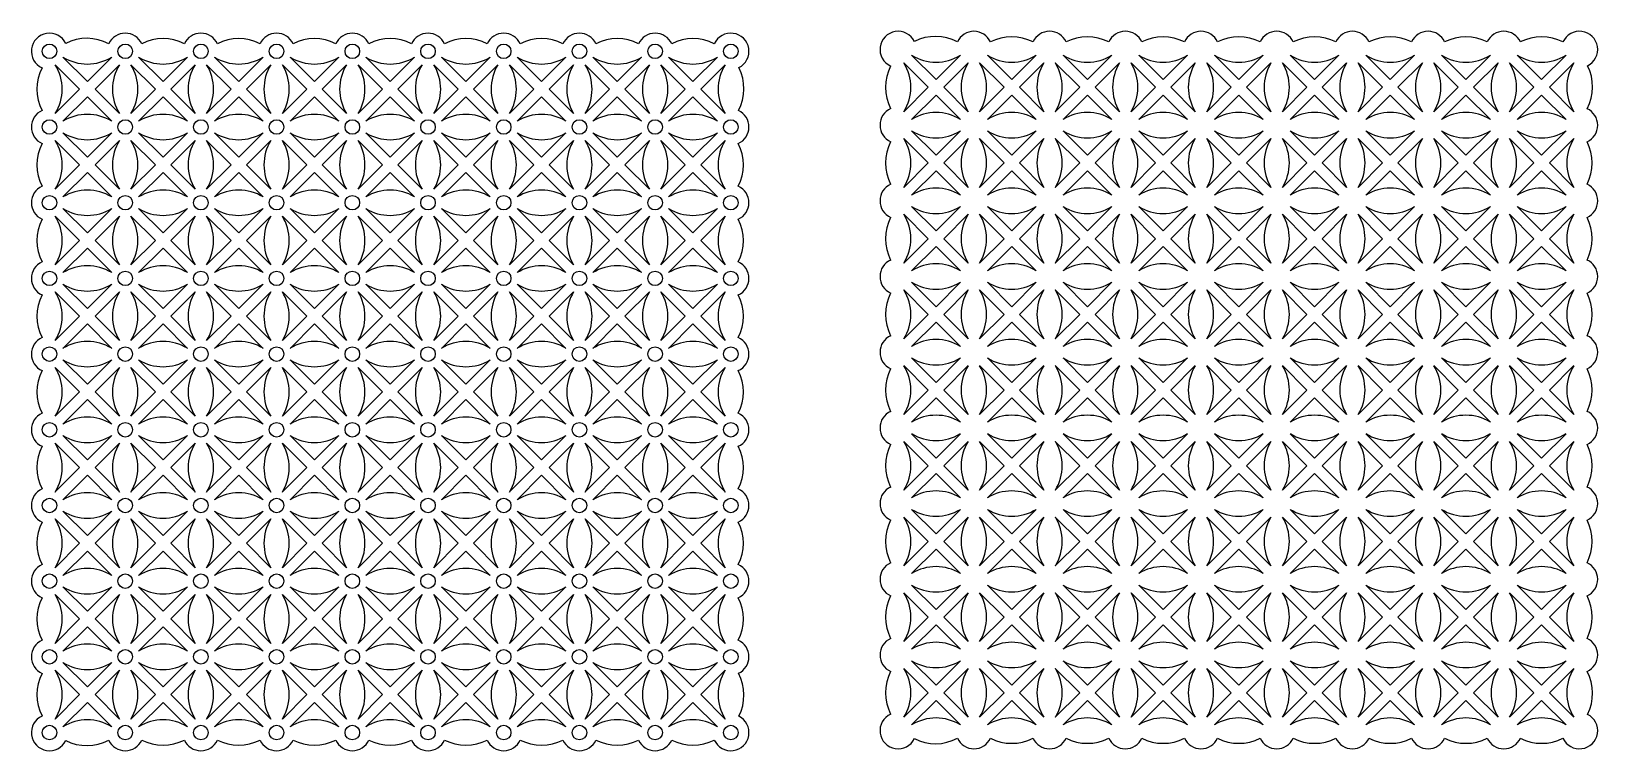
# Model space of a CAD drawing. Extents: x 42 to 474, y 246 to 444.
import ezdxf

# ---------------------------------------------------------------- set-up
doc = ezdxf.new("R2010")
doc.units = 0
doc.layers.get('0').update_dxf_attribs({"linetype": 'CONTINUOUS'})

msp = doc.modelspace()

# ---------------------------------------------------------------- linework, layer by layer
for points in [[(50.99, 436.77), (57.71, 430.06), (64.42, 436.77)], [(71.83, 436.77), (78.55, 430.06), (85.27, 436.77)], [(92.68, 436.77), (99.39, 430.06), (106.11, 436.77)], [(113.52, 436.77), (120.24, 430.06), (126.95, 436.77)], [(134.36, 436.77), (141.08, 430.06), (147.79, 436.77)], [(155.2, 436.77), (161.92, 430.06), (168.64, 436.77)], [(176.05, 436.77), (182.76, 430.06), (189.48, 436.77)], [(196.89, 436.77), (203.61, 430.06), (210.32, 436.77)], [(217.73, 436.77), (224.45, 430.06), (231.16, 436.77)], [(284.65, 437.29), (291.36, 430.57), (298.08, 437.29)], [(305.49, 437.29), (312.21, 430.57), (318.92, 437.29)], [(326.33, 437.29), (333.05, 430.57), (339.77, 437.29)], [(347.17, 437.29), (353.89, 430.57), (360.61, 437.29)], [(368.02, 437.29), (374.73, 430.57), (381.45, 437.29)], [(388.86, 437.29), (395.58, 430.57), (402.29, 437.29)], [(409.7, 437.29), (416.42, 430.57), (423.14, 437.29)], [(430.55, 437.29), (437.26, 430.57), (443.98, 437.29)], [(451.39, 437.29), (458.1, 430.57), (464.82, 437.29)], [(48.87, 434.65), (55.59, 427.94), (48.87, 421.22)], [(66.55, 434.65), (59.83, 427.94), (66.55, 421.22)], [(69.71, 434.65), (76.43, 427.94), (69.71, 421.22)], [(87.39, 434.65), (80.67, 427.94), (87.39, 421.22)], [(90.55, 434.65), (97.27, 427.94), (90.55, 421.22)], [(108.23, 434.65), (101.51, 427.94), (108.23, 421.22)], [(111.4, 434.65), (118.11, 427.94), (111.4, 421.22)], [(129.07, 434.65), (122.36, 427.94), (129.07, 421.22)], [(132.24, 434.65), (138.96, 427.94), (132.24, 421.22)], [(149.92, 434.65), (143.2, 427.94), (149.92, 421.22)], [(153.08, 434.65), (159.8, 427.94), (153.08, 421.22)], [(170.76, 434.65), (164.04, 427.94), (170.76, 421.22)], [(173.92, 434.65), (180.64, 427.94), (173.92, 421.22)], [(191.6, 434.65), (184.88, 427.94), (191.6, 421.22)], [(194.77, 434.65), (201.48, 427.94), (194.77, 421.22)], [(212.44, 434.65), (205.73, 427.94), (212.44, 421.22)], [(215.61, 434.65), (222.33, 427.94), (215.61, 421.22)], [(233.29, 434.65), (226.57, 427.94), (233.29, 421.22)], [(282.53, 435.17), (289.24, 428.45), (282.53, 421.73)], [(300.2, 435.17), (293.49, 428.45), (300.2, 421.73)], [(303.37, 435.17), (310.09, 428.45), (303.37, 421.73)], [(321.04, 435.17), (314.33, 428.45), (321.04, 421.73)], [(324.21, 435.17), (330.93, 428.45), (324.21, 421.73)], [(341.89, 435.17), (335.17, 428.45), (341.89, 421.73)], [(345.05, 435.17), (351.77, 428.45), (345.05, 421.73)], [(362.73, 435.17), (356.01, 428.45), (362.73, 421.73)], [(365.9, 435.17), (372.61, 428.45), (365.9, 421.73)], [(383.57, 435.17), (376.86, 428.45), (383.57, 421.73)], [(386.74, 435.17), (393.46, 428.45), (386.74, 421.73)], [(404.41, 435.17), (397.7, 428.45), (404.41, 421.73)], [(407.58, 435.17), (414.3, 428.45), (407.58, 421.73)], [(425.26, 435.17), (418.54, 428.45), (425.26, 421.73)], [(428.42, 435.17), (435.14, 428.45), (428.42, 421.73)], [(446.1, 435.17), (439.38, 428.45), (446.1, 421.73)], [(449.27, 435.17), (455.98, 428.45), (449.27, 421.73)], [(466.94, 435.17), (460.23, 428.45), (466.94, 421.73)], [(50.99, 419.1), (57.71, 425.82), (64.42, 419.1)], [(71.83, 419.1), (78.55, 425.82), (85.27, 419.1)], [(92.68, 419.1), (99.39, 425.82), (106.11, 419.1)], [(113.52, 419.1), (120.24, 425.82), (126.95, 419.1)], [(134.36, 419.1), (141.08, 425.82), (147.79, 419.1)], [(155.2, 419.1), (161.92, 425.82), (168.64, 419.1)], [(176.05, 419.1), (182.76, 425.82), (189.48, 419.1)], [(196.89, 419.1), (203.61, 425.82), (210.32, 419.1)], [(217.73, 419.1), (224.45, 425.82), (231.16, 419.1)], [(284.65, 419.61), (291.36, 426.33), (298.08, 419.61)], [(305.49, 419.61), (312.21, 426.33), (318.92, 419.61)], [(326.33, 419.61), (333.05, 426.33), (339.77, 419.61)], [(347.17, 419.61), (353.89, 426.33), (360.61, 419.61)], [(368.02, 419.61), (374.73, 426.33), (381.45, 419.61)], [(388.86, 419.61), (395.58, 426.33), (402.29, 419.61)], [(409.7, 419.61), (416.42, 426.33), (423.14, 419.61)], [(430.55, 419.61), (437.26, 426.33), (443.98, 419.61)], [(451.39, 419.61), (458.1, 426.33), (464.82, 419.61)], [(50.99, 415.93), (57.71, 409.22), (64.42, 415.93)], [(71.83, 415.93), (78.55, 409.22), (85.27, 415.93)], [(92.68, 415.93), (99.39, 409.22), (106.11, 415.93)], [(113.52, 415.93), (120.24, 409.22), (126.95, 415.93)], [(134.36, 415.93), (141.08, 409.22), (147.79, 415.93)], [(155.2, 415.93), (161.92, 409.22), (168.64, 415.93)], [(176.05, 415.93), (182.76, 409.22), (189.48, 415.93)], [(196.89, 415.93), (203.61, 409.22), (210.32, 415.93)], [(217.73, 415.93), (224.45, 409.22), (231.16, 415.93)], [(282.53, 414.32), (289.24, 407.61), (282.53, 400.89)], [(284.65, 416.45), (291.36, 409.73), (298.08, 416.45)], [(300.2, 414.32), (293.49, 407.61), (300.2, 400.89)], [(303.37, 414.32), (310.09, 407.61), (303.37, 400.89)], [(305.49, 416.45), (312.21, 409.73), (318.92, 416.45)], [(321.04, 414.32), (314.33, 407.61), (321.04, 400.89)], [(324.21, 414.32), (330.93, 407.61), (324.21, 400.89)], [(326.33, 416.45), (333.05, 409.73), (339.77, 416.45)], [(341.89, 414.32), (335.17, 407.61), (341.89, 400.89)], [(345.05, 414.32), (351.77, 407.61), (345.05, 400.89)], [(347.17, 416.45), (353.89, 409.73), (360.61, 416.45)], [(362.73, 414.32), (356.01, 407.61), (362.73, 400.89)], [(365.9, 414.32), (372.61, 407.61), (365.9, 400.89)], [(368.02, 416.45), (374.73, 409.73), (381.45, 416.45)], [(383.57, 414.32), (376.86, 407.61), (383.57, 400.89)], [(386.74, 414.32), (393.46, 407.61), (386.74, 400.89)], [(388.86, 416.45), (395.58, 409.73), (402.29, 416.45)], [(404.41, 414.32), (397.7, 407.61), (404.41, 400.89)], [(407.58, 414.32), (414.3, 407.61), (407.58, 400.89)], [(409.7, 416.45), (416.42, 409.73), (423.14, 416.45)], [(425.26, 414.32), (418.54, 407.61), (425.26, 400.89)], [(428.42, 400.89), (435.14, 407.61), (428.42, 414.32)], [(430.55, 416.45), (437.26, 409.73), (443.98, 416.45)], [(446.1, 400.89), (439.38, 407.61), (446.1, 414.32)], [(449.27, 400.89), (455.98, 407.61), (449.27, 414.32)], [(451.39, 416.45), (458.1, 409.73), (464.82, 416.45)], [(466.94, 400.89), (460.23, 407.61), (466.94, 414.32)], [(48.87, 413.81), (55.59, 407.09), (48.87, 400.38)], [(66.55, 413.81), (59.83, 407.09), (66.55, 400.38)], [(69.71, 413.81), (76.43, 407.09), (69.71, 400.38)], [(87.39, 413.81), (80.67, 407.09), (87.39, 400.38)], [(90.55, 413.81), (97.27, 407.09), (90.55, 400.38)], [(108.23, 413.81), (101.51, 407.09), (108.23, 400.38)], [(111.4, 413.81), (118.11, 407.09), (111.4, 400.38)], [(129.07, 413.81), (122.36, 407.09), (129.07, 400.38)], [(132.24, 413.81), (138.96, 407.09), (132.24, 400.38)], [(149.92, 413.81), (143.2, 407.09), (149.92, 400.38)], [(153.08, 413.81), (159.8, 407.09), (153.08, 400.38)], [(170.76, 413.81), (164.04, 407.09), (170.76, 400.38)], [(173.92, 413.81), (180.64, 407.09), (173.92, 400.38)], [(191.6, 413.81), (184.88, 407.09), (191.6, 400.38)], [(194.77, 400.38), (201.48, 407.09), (194.77, 413.81)], [(212.44, 400.38), (205.73, 407.09), (212.44, 413.81)], [(215.61, 400.38), (222.33, 407.09), (215.61, 413.81)], [(233.29, 400.38), (226.57, 407.09), (233.29, 413.81)], [(284.65, 398.77), (291.36, 405.49), (298.08, 398.77)], [(305.49, 398.77), (312.21, 405.49), (318.92, 398.77)], [(326.33, 398.77), (333.05, 405.49), (339.77, 398.77)], [(347.17, 398.77), (353.89, 405.49), (360.61, 398.77)], [(368.02, 398.77), (374.73, 405.49), (381.45, 398.77)], [(388.86, 398.77), (395.58, 405.49), (402.29, 398.77)], [(409.7, 398.77), (416.42, 405.49), (423.14, 398.77)], [(443.98, 398.77), (437.26, 405.49), (430.55, 398.77)], [(464.82, 398.77), (458.1, 405.49), (451.39, 398.77)], [(50.99, 398.26), (57.71, 404.97), (64.42, 398.26)], [(71.83, 398.26), (78.55, 404.97), (85.27, 398.26)], [(92.68, 398.26), (99.39, 404.97), (106.11, 398.26)], [(113.52, 398.26), (120.24, 404.97), (126.95, 398.26)], [(134.36, 398.26), (141.08, 404.97), (147.79, 398.26)], [(155.2, 398.26), (161.92, 404.97), (168.64, 398.26)], [(176.05, 398.26), (182.76, 404.97), (189.48, 398.26)], [(210.32, 398.26), (203.61, 404.97), (196.89, 398.26)], [(231.16, 398.26), (224.45, 404.97), (217.73, 398.26)], [(48.87, 392.97), (55.59, 386.25), (48.87, 379.53)], [(50.99, 395.09), (57.71, 388.37), (64.42, 395.09)], [(66.55, 392.97), (59.83, 386.25), (66.55, 379.53)], [(69.71, 392.97), (76.43, 386.25), (69.71, 379.53)], [(71.83, 395.09), (78.55, 388.37), (85.27, 395.09)], [(87.39, 392.97), (80.67, 386.25), (87.39, 379.53)], [(90.55, 392.97), (97.27, 386.25), (90.55, 379.53)], [(92.68, 395.09), (99.39, 388.37), (106.11, 395.09)], [(108.23, 392.97), (101.51, 386.25), (108.23, 379.53)], [(111.4, 392.97), (118.11, 386.25), (111.4, 379.53)], [(113.52, 395.09), (120.24, 388.37), (126.95, 395.09)], [(129.07, 392.97), (122.36, 386.25), (129.07, 379.53)], [(132.24, 392.97), (138.96, 386.25), (132.24, 379.53)], [(134.36, 395.09), (141.08, 388.37), (147.79, 395.09)], [(149.92, 392.97), (143.2, 386.25), (149.92, 379.53)], [(153.08, 392.97), (159.8, 386.25), (153.08, 379.53)], [(155.2, 395.09), (161.92, 388.37), (168.64, 395.09)], [(170.76, 392.97), (164.04, 386.25), (170.76, 379.53)], [(173.92, 392.97), (180.64, 386.25), (173.92, 379.53)], [(176.05, 395.09), (182.76, 388.37), (189.48, 395.09)], [(191.6, 392.97), (184.88, 386.25), (191.6, 379.53)], [(194.77, 379.53), (201.48, 386.25), (194.77, 392.97)], [(210.32, 395.09), (203.61, 388.37), (196.89, 395.09)], [(212.44, 379.53), (205.73, 386.25), (212.44, 392.97)], [(215.61, 379.53), (222.33, 386.25), (215.61, 392.97)], [(231.16, 395.09), (224.45, 388.37), (217.73, 395.09)], [(233.29, 379.53), (226.57, 386.25), (233.29, 392.97)], [(282.53, 393.48), (289.24, 386.76), (282.53, 380.05)], [(284.65, 395.6), (291.36, 388.89), (298.08, 395.6)], [(300.2, 393.48), (293.49, 386.76), (300.2, 380.05)], [(303.37, 393.48), (310.09, 386.76), (303.37, 380.05)], [(305.49, 395.6), (312.21, 388.89), (318.92, 395.6)], [(321.04, 393.48), (314.33, 386.76), (321.04, 380.05)], [(324.21, 393.48), (330.93, 386.76), (324.21, 380.05)], [(326.33, 395.6), (333.05, 388.89), (339.77, 395.6)], [(341.89, 393.48), (335.17, 386.76), (341.89, 380.05)], [(345.05, 393.48), (351.77, 386.76), (345.05, 380.05)], [(347.17, 395.6), (353.89, 388.89), (360.61, 395.6)], [(362.73, 393.48), (356.01, 386.76), (362.73, 380.05)], [(365.9, 393.48), (372.61, 386.76), (365.9, 380.05)], [(368.02, 395.6), (374.73, 388.89), (381.45, 395.6)], [(383.57, 393.48), (376.86, 386.76), (383.57, 380.05)], [(386.74, 393.48), (393.46, 386.76), (386.74, 380.05)], [(388.86, 395.6), (395.58, 388.89), (402.29, 395.6)], [(404.41, 393.48), (397.7, 386.76), (404.41, 380.05)], [(407.58, 393.48), (414.3, 386.76), (407.58, 380.05)], [(409.7, 395.6), (416.42, 388.89), (423.14, 395.6)], [(425.26, 393.48), (418.54, 386.76), (425.26, 380.05)], [(428.42, 380.05), (435.14, 386.76), (428.42, 393.48)], [(443.98, 395.6), (437.26, 388.89), (430.55, 395.6)], [(446.1, 380.05), (439.38, 386.76), (446.1, 393.48)], [(449.27, 380.05), (455.98, 386.76), (449.27, 393.48)], [(464.82, 395.6), (458.1, 388.89), (451.39, 395.6)], [(466.94, 380.05), (460.23, 386.76), (466.94, 393.48)], [(50.99, 377.41), (57.71, 384.13), (64.42, 377.41)], [(71.83, 377.41), (78.55, 384.13), (85.27, 377.41)], [(92.68, 377.41), (99.39, 384.13), (106.11, 377.41)], [(113.52, 377.41), (120.24, 384.13), (126.95, 377.41)], [(134.36, 377.41), (141.08, 384.13), (147.79, 377.41)], [(155.2, 377.41), (161.92, 384.13), (168.64, 377.41)], [(176.05, 377.41), (182.76, 384.13), (189.48, 377.41)], [(210.32, 377.41), (203.61, 384.13), (196.89, 377.41)], [(231.16, 377.41), (224.45, 384.13), (217.73, 377.41)], [(284.65, 377.93), (291.36, 384.64), (298.08, 377.93)], [(305.49, 377.93), (312.21, 384.64), (318.92, 377.93)], [(326.33, 377.93), (333.05, 384.64), (339.77, 377.93)], [(347.17, 377.93), (353.89, 384.64), (360.61, 377.93)], [(368.02, 377.93), (374.73, 384.64), (381.45, 377.93)], [(388.86, 377.93), (395.58, 384.64), (402.29, 377.93)], [(409.7, 377.93), (416.42, 384.64), (423.14, 377.93)], [(443.98, 377.93), (437.26, 384.64), (430.55, 377.93)], [(464.82, 377.93), (458.1, 384.64), (451.39, 377.93)], [(48.87, 372.13), (55.59, 365.41), (48.87, 358.69)], [(50.99, 374.25), (57.71, 367.53), (64.42, 374.25)], [(66.55, 372.13), (59.83, 365.41), (66.55, 358.69)], [(69.71, 372.13), (76.43, 365.41), (69.71, 358.69)], [(71.83, 374.25), (78.55, 367.53), (85.27, 374.25)], [(87.39, 372.13), (80.67, 365.41), (87.39, 358.69)], [(90.55, 372.13), (97.27, 365.41), (90.55, 358.69)], [(92.68, 374.25), (99.39, 367.53), (106.11, 374.25)], [(108.23, 372.13), (101.51, 365.41), (108.23, 358.69)], [(111.4, 372.13), (118.11, 365.41), (111.4, 358.69)], [(113.52, 374.25), (120.24, 367.53), (126.95, 374.25)], [(129.07, 372.13), (122.36, 365.41), (129.07, 358.69)], [(132.24, 372.13), (138.96, 365.41), (132.24, 358.69)], [(134.36, 374.25), (141.08, 367.53), (147.79, 374.25)], [(149.92, 372.13), (143.2, 365.41), (149.92, 358.69)], [(153.08, 372.13), (159.8, 365.41), (153.08, 358.69)], [(155.2, 374.25), (161.92, 367.53), (168.64, 374.25)], [(170.76, 372.13), (164.04, 365.41), (170.76, 358.69)], [(173.92, 372.13), (180.64, 365.41), (173.92, 358.69)], [(176.05, 374.25), (182.76, 367.53), (189.48, 374.25)], [(191.6, 372.13), (184.88, 365.41), (191.6, 358.69)], [(194.77, 358.69), (201.48, 365.41), (194.77, 372.13)], [(210.32, 374.25), (203.61, 367.53), (196.89, 374.25)], [(212.44, 358.69), (205.73, 365.41), (212.44, 372.13)], [(215.61, 358.69), (222.33, 365.41), (215.61, 372.13)], [(231.16, 374.25), (224.45, 367.53), (217.73, 374.25)], [(233.29, 358.69), (226.57, 365.41), (233.29, 372.13)], [(282.53, 372.64), (289.24, 365.92), (282.53, 359.21)], [(284.65, 374.76), (291.36, 368.04), (298.08, 374.76)], [(300.2, 372.64), (293.49, 365.92), (300.2, 359.21)], [(303.37, 372.64), (310.09, 365.92), (303.37, 359.21)], [(305.49, 374.76), (312.21, 368.04), (318.92, 374.76)], [(321.04, 372.64), (314.33, 365.92), (321.04, 359.21)], [(324.21, 372.64), (330.93, 365.92), (324.21, 359.21)], [(326.33, 374.76), (333.05, 368.04), (339.77, 374.76)], [(341.89, 372.64), (335.17, 365.92), (341.89, 359.21)], [(345.05, 372.64), (351.77, 365.92), (345.05, 359.21)], [(347.17, 374.76), (353.89, 368.04), (360.61, 374.76)], [(362.73, 372.64), (356.01, 365.92), (362.73, 359.21)], [(365.9, 372.64), (372.61, 365.92), (365.9, 359.21)], [(368.02, 374.76), (374.73, 368.04), (381.45, 374.76)], [(383.57, 372.64), (376.86, 365.92), (383.57, 359.21)], [(386.74, 372.64), (393.46, 365.92), (386.74, 359.21)], [(388.86, 374.76), (395.58, 368.04), (402.29, 374.76)], [(404.41, 372.64), (397.7, 365.92), (404.41, 359.21)], [(407.58, 372.64), (414.3, 365.92), (407.58, 359.21)], [(409.7, 374.76), (416.42, 368.04), (423.14, 374.76)], [(425.26, 372.64), (418.54, 365.92), (425.26, 359.21)], [(428.42, 359.21), (435.14, 365.92), (428.42, 372.64)], [(443.98, 374.76), (437.26, 368.04), (430.55, 374.76)], [(446.1, 359.21), (439.38, 365.92), (446.1, 372.64)], [(449.27, 359.21), (455.98, 365.92), (449.27, 372.64)], [(464.82, 374.76), (458.1, 368.04), (451.39, 374.76)], [(466.94, 359.21), (460.23, 365.92), (466.94, 372.64)], [(50.99, 356.57), (57.71, 363.29), (64.42, 356.57)], [(71.83, 356.57), (78.55, 363.29), (85.27, 356.57)], [(92.68, 356.57), (99.39, 363.29), (106.11, 356.57)], [(113.52, 356.57), (120.24, 363.29), (126.95, 356.57)], [(134.36, 356.57), (141.08, 363.29), (147.79, 356.57)], [(155.2, 356.57), (161.92, 363.29), (168.64, 356.57)], [(176.05, 356.57), (182.76, 363.29), (189.48, 356.57)], [(210.32, 356.57), (203.61, 363.29), (196.89, 356.57)], [(231.16, 356.57), (224.45, 363.29), (217.73, 356.57)], [(284.65, 357.08), (291.36, 363.8), (298.08, 357.08)], [(305.49, 357.08), (312.21, 363.8), (318.92, 357.08)], [(326.33, 357.08), (333.05, 363.8), (339.77, 357.08)], [(347.17, 357.08), (353.89, 363.8), (360.61, 357.08)], [(368.02, 357.08), (374.73, 363.8), (381.45, 357.08)], [(388.86, 357.08), (395.58, 363.8), (402.29, 357.08)], [(409.7, 357.08), (416.42, 363.8), (423.14, 357.08)], [(443.98, 357.08), (437.26, 363.8), (430.55, 357.08)], [(464.82, 357.08), (458.1, 363.8), (451.39, 357.08)], [(284.65, 353.92), (291.36, 347.2), (298.08, 353.92)], [(305.49, 353.92), (312.21, 347.2), (318.92, 353.92)], [(326.33, 353.92), (333.05, 347.2), (339.77, 353.92)], [(347.17, 353.92), (353.89, 347.2), (360.61, 353.92)], [(368.02, 353.92), (374.73, 347.2), (381.45, 353.92)], [(388.86, 353.92), (395.58, 347.2), (402.29, 353.92)], [(409.7, 353.92), (416.42, 347.2), (423.14, 353.92)], [(443.98, 353.92), (437.26, 347.2), (430.55, 353.92)], [(464.82, 353.92), (458.1, 347.2), (451.39, 353.92)], [(48.87, 351.28), (55.59, 344.57), (48.87, 337.85)], [(50.99, 353.4), (57.71, 346.69), (64.42, 353.4)], [(66.55, 351.28), (59.83, 344.57), (66.55, 337.85)], [(69.71, 351.28), (76.43, 344.57), (69.71, 337.85)], [(71.83, 353.4), (78.55, 346.69), (85.27, 353.4)], [(87.39, 351.28), (80.67, 344.57), (87.39, 337.85)], [(90.55, 351.28), (97.27, 344.57), (90.55, 337.85)], [(92.68, 353.4), (99.39, 346.69), (106.11, 353.4)], [(108.23, 351.28), (101.51, 344.57), (108.23, 337.85)], [(111.4, 351.28), (118.11, 344.57), (111.4, 337.85)], [(113.52, 353.4), (120.24, 346.69), (126.95, 353.4)], [(129.07, 351.28), (122.36, 344.57), (129.07, 337.85)], [(132.24, 351.28), (138.96, 344.57), (132.24, 337.85)], [(134.36, 353.4), (141.08, 346.69), (147.79, 353.4)], [(149.92, 351.28), (143.2, 344.57), (149.92, 337.85)], [(153.08, 351.28), (159.8, 344.57), (153.08, 337.85)], [(155.2, 353.4), (161.92, 346.69), (168.64, 353.4)], [(170.76, 351.28), (164.04, 344.57), (170.76, 337.85)], [(173.92, 351.28), (180.64, 344.57), (173.92, 337.85)], [(176.05, 353.4), (182.76, 346.69), (189.48, 353.4)], [(191.6, 351.28), (184.88, 344.57), (191.6, 337.85)], [(194.77, 337.85), (201.48, 344.57), (194.77, 351.28)], [(210.32, 353.4), (203.61, 346.69), (196.89, 353.4)], [(212.44, 337.85), (205.73, 344.57), (212.44, 351.28)], [(215.61, 337.85), (222.33, 344.57), (215.61, 351.28)], [(231.16, 353.4), (224.45, 346.69), (217.73, 353.4)], [(233.29, 337.85), (226.57, 344.57), (233.29, 351.28)], [(282.53, 351.8), (289.24, 345.08), (282.53, 338.36)], [(300.2, 351.8), (293.49, 345.08), (300.2, 338.36)], [(303.37, 351.8), (310.09, 345.08), (303.37, 338.36)], [(321.04, 351.8), (314.33, 345.08), (321.04, 338.36)], [(324.21, 351.8), (330.93, 345.08), (324.21, 338.36)], [(341.89, 351.8), (335.17, 345.08), (341.89, 338.36)], [(345.05, 351.8), (351.77, 345.08), (345.05, 338.36)], [(362.73, 351.8), (356.01, 345.08), (362.73, 338.36)], [(365.9, 351.8), (372.61, 345.08), (365.9, 338.36)], [(383.57, 351.8), (376.86, 345.08), (383.57, 338.36)], [(386.74, 351.8), (393.46, 345.08), (386.74, 338.36)], [(404.41, 351.8), (397.7, 345.08), (404.41, 338.36)], [(407.58, 351.8), (414.3, 345.08), (407.58, 338.36)], [(425.26, 351.8), (418.54, 345.08), (425.26, 338.36)], [(428.42, 338.36), (435.14, 345.08), (428.42, 351.8)], [(446.1, 338.36), (439.38, 345.08), (446.1, 351.8)], [(449.27, 338.36), (455.98, 345.08), (449.27, 351.8)], [(466.94, 338.36), (460.23, 345.08), (466.94, 351.8)], [(50.99, 335.73), (57.71, 342.44), (64.42, 335.73)], [(71.83, 335.73), (78.55, 342.44), (85.27, 335.73)], [(92.68, 335.73), (99.39, 342.44), (106.11, 335.73)], [(113.52, 335.73), (120.24, 342.44), (126.95, 335.73)], [(134.36, 335.73), (141.08, 342.44), (147.79, 335.73)], [(155.2, 335.73), (161.92, 342.44), (168.64, 335.73)], [(176.05, 335.73), (182.76, 342.44), (189.48, 335.73)], [(210.32, 335.73), (203.61, 342.44), (196.89, 335.73)], [(231.16, 335.73), (224.45, 342.44), (217.73, 335.73)], [(284.65, 336.24), (291.36, 342.96), (298.08, 336.24)], [(305.49, 336.24), (312.21, 342.96), (318.92, 336.24)], [(326.33, 336.24), (333.05, 342.96), (339.77, 336.24)], [(347.17, 336.24), (353.89, 342.96), (360.61, 336.24)], [(368.02, 336.24), (374.73, 342.96), (381.45, 336.24)], [(388.86, 336.24), (395.58, 342.96), (402.29, 336.24)], [(409.7, 336.24), (416.42, 342.96), (423.14, 336.24)], [(443.98, 336.24), (437.26, 342.96), (430.55, 336.24)], [(464.82, 336.24), (458.1, 342.96), (451.39, 336.24)], [(50.99, 332.56), (57.71, 325.84), (64.42, 332.56)], [(71.83, 332.56), (78.55, 325.84), (85.27, 332.56)], [(92.68, 332.56), (99.39, 325.84), (106.11, 332.56)], [(113.52, 332.56), (120.24, 325.84), (126.95, 332.56)], [(134.36, 332.56), (141.08, 325.84), (147.79, 332.56)], [(155.2, 332.56), (161.92, 325.84), (168.64, 332.56)], [(176.05, 332.56), (182.76, 325.84), (189.48, 332.56)], [(210.32, 332.56), (203.61, 325.84), (196.89, 332.56)], [(231.16, 332.56), (224.45, 325.84), (217.73, 332.56)], [(284.65, 333.07), (291.36, 326.36), (298.08, 333.07)], [(305.49, 333.07), (312.21, 326.36), (318.92, 333.07)], [(326.33, 333.07), (333.05, 326.36), (339.77, 333.07)], [(347.17, 333.07), (353.89, 326.36), (360.61, 333.07)], [(368.02, 333.07), (374.73, 326.36), (381.45, 333.07)], [(388.86, 333.07), (395.58, 326.36), (402.29, 333.07)], [(409.7, 333.07), (416.42, 326.36), (423.14, 333.07)], [(443.98, 333.07), (437.26, 326.36), (430.55, 333.07)], [(464.82, 333.07), (458.1, 326.36), (451.39, 333.07)], [(48.87, 330.44), (55.59, 323.72), (48.87, 317.01)], [(66.55, 330.44), (59.83, 323.72), (66.55, 317.01)], [(69.71, 330.44), (76.43, 323.72), (69.71, 317.01)], [(87.39, 330.44), (80.67, 323.72), (87.39, 317.01)], [(90.55, 330.44), (97.27, 323.72), (90.55, 317.01)], [(108.23, 330.44), (101.51, 323.72), (108.23, 317.01)], [(111.4, 330.44), (118.11, 323.72), (111.4, 317.01)], [(129.07, 330.44), (122.36, 323.72), (129.07, 317.01)], [(132.24, 330.44), (138.96, 323.72), (132.24, 317.01)], [(149.92, 330.44), (143.2, 323.72), (149.92, 317.01)], [(153.08, 330.44), (159.8, 323.72), (153.08, 317.01)], [(170.76, 330.44), (164.04, 323.72), (170.76, 317.01)], [(173.92, 330.44), (180.64, 323.72), (173.92, 317.01)], [(191.6, 330.44), (184.88, 323.72), (191.6, 317.01)], [(194.77, 317.01), (201.48, 323.72), (194.77, 330.44)], [(212.44, 317.01), (205.73, 323.72), (212.44, 330.44)], [(215.61, 317.01), (222.33, 323.72), (215.61, 330.44)], [(233.29, 317.01), (226.57, 323.72), (233.29, 330.44)], [(282.53, 330.95), (289.24, 324.24), (282.53, 317.52)], [(300.2, 330.95), (293.49, 324.24), (300.2, 317.52)], [(303.37, 330.95), (310.09, 324.24), (303.37, 317.52)], [(321.04, 330.95), (314.33, 324.24), (321.04, 317.52)], [(324.21, 330.95), (330.93, 324.24), (324.21, 317.52)], [(341.89, 330.95), (335.17, 324.24), (341.89, 317.52)], [(345.05, 330.95), (351.77, 324.24), (345.05, 317.52)], [(362.73, 330.95), (356.01, 324.24), (362.73, 317.52)], [(365.9, 330.95), (372.61, 324.24), (365.9, 317.52)], [(383.57, 330.95), (376.86, 324.24), (383.57, 317.52)], [(386.74, 330.95), (393.46, 324.24), (386.74, 317.52)], [(404.41, 330.95), (397.7, 324.24), (404.41, 317.52)], [(407.58, 330.95), (414.3, 324.24), (407.58, 317.52)], [(425.26, 330.95), (418.54, 324.24), (425.26, 317.52)], [(428.42, 317.52), (435.14, 324.24), (428.42, 330.95)], [(446.1, 317.52), (439.38, 324.24), (446.1, 330.95)], [(449.27, 317.52), (455.98, 324.24), (449.27, 330.95)], [(466.94, 317.52), (460.23, 324.24), (466.94, 330.95)], [(50.99, 314.89), (57.71, 321.6), (64.42, 314.89)], [(71.83, 314.89), (78.55, 321.6), (85.27, 314.89)], [(92.68, 314.89), (99.39, 321.6), (106.11, 314.89)], [(113.52, 314.89), (120.24, 321.6), (126.95, 314.89)], [(134.36, 314.89), (141.08, 321.6), (147.79, 314.89)], [(155.2, 314.89), (161.92, 321.6), (168.64, 314.89)], [(176.05, 314.89), (182.76, 321.6), (189.48, 314.89)], [(210.32, 314.89), (203.61, 321.6), (196.89, 314.89)], [(231.16, 314.89), (224.45, 321.6), (217.73, 314.89)], [(284.65, 315.4), (291.36, 322.12), (298.08, 315.4)], [(305.49, 315.4), (312.21, 322.12), (318.92, 315.4)], [(326.33, 315.4), (333.05, 322.12), (339.77, 315.4)], [(347.17, 315.4), (353.89, 322.12), (360.61, 315.4)], [(368.02, 315.4), (374.73, 322.12), (381.45, 315.4)], [(388.86, 315.4), (395.58, 322.12), (402.29, 315.4)], [(409.7, 315.4), (416.42, 322.12), (423.14, 315.4)], [(443.98, 315.4), (437.26, 322.12), (430.55, 315.4)], [(464.82, 315.4), (458.1, 322.12), (451.39, 315.4)], [(50.99, 311.72), (57.71, 305), (64.42, 311.72)], [(71.83, 311.72), (78.55, 305), (85.27, 311.72)], [(106.11, 311.72), (99.39, 305), (92.68, 311.72)], [(126.95, 311.72), (120.24, 305), (113.52, 311.72)], [(147.79, 311.72), (141.08, 305), (134.36, 311.72)], [(168.64, 311.72), (161.92, 305), (155.2, 311.72)], [(189.48, 311.72), (182.76, 305), (176.05, 311.72)], [(210.32, 311.72), (203.61, 305), (196.89, 311.72)], [(231.16, 311.72), (224.45, 305), (217.73, 311.72)], [(284.65, 312.23), (291.36, 305.52), (298.08, 312.23)], [(305.49, 312.23), (312.21, 305.52), (318.92, 312.23)], [(339.77, 312.23), (333.05, 305.52), (326.33, 312.23)], [(360.61, 312.23), (353.89, 305.52), (347.17, 312.23)], [(381.45, 312.23), (374.73, 305.52), (368.02, 312.23)], [(402.29, 312.23), (395.58, 305.52), (388.86, 312.23)], [(423.14, 312.23), (416.42, 305.52), (409.7, 312.23)], [(443.98, 312.23), (437.26, 305.52), (430.55, 312.23)], [(464.82, 312.23), (458.1, 305.52), (451.39, 312.23)], [(48.87, 309.6), (55.59, 302.88), (48.87, 296.16)], [(66.55, 309.6), (59.83, 302.88), (66.55, 296.16)], [(69.71, 309.6), (76.43, 302.88), (69.71, 296.16)], [(87.39, 309.6), (80.67, 302.88), (87.39, 296.16)], [(90.55, 296.16), (97.27, 302.88), (90.55, 309.6)], [(108.23, 296.16), (101.51, 302.88), (108.23, 309.6)], [(111.4, 296.16), (118.11, 302.88), (111.4, 309.6)], [(129.07, 296.16), (122.36, 302.88), (129.07, 309.6)], [(132.24, 296.16), (138.96, 302.88), (132.24, 309.6)], [(149.92, 296.16), (143.2, 302.88), (149.92, 309.6)], [(153.08, 296.16), (159.8, 302.88), (153.08, 309.6)], [(170.76, 296.16), (164.04, 302.88), (170.76, 309.6)], [(173.92, 296.16), (180.64, 302.88), (173.92, 309.6)], [(191.6, 296.16), (184.88, 302.88), (191.6, 309.6)], [(194.77, 296.16), (201.48, 302.88), (194.77, 309.6)], [(212.44, 296.16), (205.73, 302.88), (212.44, 309.6)], [(215.61, 296.16), (222.33, 302.88), (215.61, 309.6)], [(233.29, 296.16), (226.57, 302.88), (233.29, 309.6)], [(282.53, 310.11), (289.24, 303.39), (282.53, 296.68)], [(300.2, 310.11), (293.49, 303.39), (300.2, 296.68)], [(303.37, 310.11), (310.09, 303.39), (303.37, 296.68)], [(321.04, 310.11), (314.33, 303.39), (321.04, 296.68)], [(324.21, 296.68), (330.93, 303.39), (324.21, 310.11)], [(341.89, 296.68), (335.17, 303.39), (341.89, 310.11)], [(345.05, 296.68), (351.77, 303.39), (345.05, 310.11)], [(362.73, 296.68), (356.01, 303.39), (362.73, 310.11)], [(365.9, 296.68), (372.61, 303.39), (365.9, 310.11)], [(383.57, 296.68), (376.86, 303.39), (383.57, 310.11)], [(386.74, 296.68), (393.46, 303.39), (386.74, 310.11)], [(404.41, 296.68), (397.7, 303.39), (404.41, 310.11)], [(407.58, 296.68), (414.3, 303.39), (407.58, 310.11)], [(425.26, 296.68), (418.54, 303.39), (425.26, 310.11)], [(428.42, 296.68), (435.14, 303.39), (428.42, 310.11)], [(446.1, 296.68), (439.38, 303.39), (446.1, 310.11)], [(449.27, 296.68), (455.98, 303.39), (449.27, 310.11)], [(466.94, 296.68), (460.23, 303.39), (466.94, 310.11)], [(50.99, 294.04), (57.71, 300.76), (64.42, 294.04)], [(71.83, 294.04), (78.55, 300.76), (85.27, 294.04)], [(106.11, 294.04), (99.39, 300.76), (92.68, 294.04)], [(126.95, 294.04), (120.24, 300.76), (113.52, 294.04)], [(147.79, 294.04), (141.08, 300.76), (134.36, 294.04)], [(168.64, 294.04), (161.92, 300.76), (155.2, 294.04)], [(189.48, 294.04), (182.76, 300.76), (176.05, 294.04)], [(210.32, 294.04), (203.61, 300.76), (196.89, 294.04)], [(231.16, 294.04), (224.45, 300.76), (217.73, 294.04)], [(284.65, 294.56), (291.36, 301.27), (298.08, 294.56)], [(305.49, 294.56), (312.21, 301.27), (318.92, 294.56)], [(339.77, 294.56), (333.05, 301.27), (326.33, 294.56)], [(360.61, 294.56), (353.89, 301.27), (347.17, 294.56)], [(381.45, 294.56), (374.73, 301.27), (368.02, 294.56)], [(402.29, 294.56), (395.58, 301.27), (388.86, 294.56)], [(423.14, 294.56), (416.42, 301.27), (409.7, 294.56)], [(443.98, 294.56), (437.26, 301.27), (430.55, 294.56)], [(464.82, 294.56), (458.1, 301.27), (451.39, 294.56)], [(50.99, 290.88), (57.71, 284.16), (64.42, 290.88)], [(71.83, 290.88), (78.55, 284.16), (85.27, 290.88)], [(106.11, 290.88), (99.39, 284.16), (92.68, 290.88)], [(126.95, 290.88), (120.24, 284.16), (113.52, 290.88)], [(147.79, 290.88), (141.08, 284.16), (134.36, 290.88)], [(168.64, 290.88), (161.92, 284.16), (155.2, 290.88)], [(189.48, 290.88), (182.76, 284.16), (176.05, 290.88)], [(210.32, 290.88), (203.61, 284.16), (196.89, 290.88)], [(231.16, 290.88), (224.45, 284.16), (217.73, 290.88)], [(282.53, 289.27), (289.24, 282.55), (282.53, 275.83)], [(284.65, 291.39), (291.36, 284.67), (298.08, 291.39)], [(300.2, 289.27), (293.49, 282.55), (300.2, 275.83)], [(303.37, 289.27), (310.09, 282.55), (303.37, 275.83)], [(305.49, 291.39), (312.21, 284.67), (318.92, 291.39)], [(321.04, 289.27), (314.33, 282.55), (321.04, 275.83)], [(324.21, 275.83), (330.93, 282.55), (324.21, 289.27)], [(339.77, 291.39), (333.05, 284.67), (326.33, 291.39)], [(341.89, 275.83), (335.17, 282.55), (341.89, 289.27)], [(345.05, 275.83), (351.77, 282.55), (345.05, 289.27)], [(360.61, 291.39), (353.89, 284.67), (347.17, 291.39)], [(362.73, 275.83), (356.01, 282.55), (362.73, 289.27)], [(365.9, 275.83), (372.61, 282.55), (365.9, 289.27)], [(381.45, 291.39), (374.73, 284.67), (368.02, 291.39)], [(383.57, 275.83), (376.86, 282.55), (383.57, 289.27)], [(386.74, 275.83), (393.46, 282.55), (386.74, 289.27)], [(402.29, 291.39), (395.58, 284.67), (388.86, 291.39)], [(404.41, 275.83), (397.7, 282.55), (404.41, 289.27)], [(407.58, 275.83), (414.3, 282.55), (407.58, 289.27)], [(423.14, 291.39), (416.42, 284.67), (409.7, 291.39)], [(425.26, 275.83), (418.54, 282.55), (425.26, 289.27)], [(428.42, 275.83), (435.14, 282.55), (428.42, 289.27)], [(443.98, 291.39), (437.26, 284.67), (430.55, 291.39)], [(446.1, 275.83), (439.38, 282.55), (446.1, 289.27)], [(449.27, 275.83), (455.98, 282.55), (449.27, 289.27)], [(464.82, 291.39), (458.1, 284.67), (451.39, 291.39)], [(466.94, 275.83), (460.23, 282.55), (466.94, 289.27)], [(48.87, 288.75), (55.59, 282.04), (48.87, 275.32)], [(66.55, 288.75), (59.83, 282.04), (66.55, 275.32)], [(69.71, 288.75), (76.43, 282.04), (69.71, 275.32)], [(87.39, 288.75), (80.67, 282.04), (87.39, 275.32)], [(90.55, 275.32), (97.27, 282.04), (90.55, 288.75)], [(108.23, 275.32), (101.51, 282.04), (108.23, 288.75)], [(111.4, 275.32), (118.11, 282.04), (111.4, 288.75)], [(129.07, 275.32), (122.36, 282.04), (129.07, 288.75)], [(132.24, 275.32), (138.96, 282.04), (132.24, 288.75)], [(149.92, 275.32), (143.2, 282.04), (149.92, 288.75)], [(153.08, 275.32), (159.8, 282.04), (153.08, 288.75)], [(170.76, 275.32), (164.04, 282.04), (170.76, 288.75)], [(173.92, 275.32), (180.64, 282.04), (173.92, 288.75)], [(191.6, 275.32), (184.88, 282.04), (191.6, 288.75)], [(194.77, 275.32), (201.48, 282.04), (194.77, 288.75)], [(212.44, 275.32), (205.73, 282.04), (212.44, 288.75)], [(215.61, 275.32), (222.33, 282.04), (215.61, 288.75)], [(233.29, 275.32), (226.57, 282.04), (233.29, 288.75)], [(284.65, 273.71), (291.36, 280.43), (298.08, 273.71)], [(305.49, 273.71), (312.21, 280.43), (318.92, 273.71)], [(339.77, 273.71), (333.05, 280.43), (326.33, 273.71)], [(360.61, 273.71), (353.89, 280.43), (347.17, 273.71)], [(381.45, 273.71), (374.73, 280.43), (368.02, 273.71)], [(402.29, 273.71), (395.58, 280.43), (388.86, 273.71)], [(423.14, 273.71), (416.42, 280.43), (409.7, 273.71)], [(443.98, 273.71), (437.26, 280.43), (430.55, 273.71)], [(464.82, 273.71), (458.1, 280.43), (451.39, 273.71)], [(50.99, 273.2), (57.71, 279.92), (64.42, 273.2)], [(71.83, 273.2), (78.55, 279.92), (85.27, 273.2)], [(106.11, 273.2), (99.39, 279.92), (92.68, 273.2)], [(126.95, 273.2), (120.24, 279.92), (113.52, 273.2)], [(147.79, 273.2), (141.08, 279.92), (134.36, 273.2)], [(168.64, 273.2), (161.92, 279.92), (155.2, 273.2)], [(189.48, 273.2), (182.76, 279.92), (176.05, 273.2)], [(210.32, 273.2), (203.61, 279.92), (196.89, 273.2)], [(231.16, 273.2), (224.45, 279.92), (217.73, 273.2)], [(48.87, 267.91), (55.59, 261.2), (48.87, 254.48)], [(50.99, 270.03), (57.71, 263.32), (64.42, 270.03)], [(66.55, 267.91), (59.83, 261.2), (66.55, 254.48)], [(69.71, 267.91), (76.43, 261.2), (69.71, 254.48)], [(85.27, 270.03), (78.55, 263.32), (71.83, 270.03)], [(87.39, 254.48), (80.67, 261.2), (87.39, 267.91)], [(90.55, 254.48), (97.27, 261.2), (90.55, 267.91)], [(106.11, 270.03), (99.39, 263.32), (92.68, 270.03)], [(108.23, 254.48), (101.51, 261.2), (108.23, 267.91)], [(111.4, 254.48), (118.11, 261.2), (111.4, 267.91)], [(126.95, 270.03), (120.24, 263.32), (113.52, 270.03)], [(129.07, 254.48), (122.36, 261.2), (129.07, 267.91)], [(132.24, 254.48), (138.96, 261.2), (132.24, 267.91)], [(147.79, 270.03), (141.08, 263.32), (134.36, 270.03)], [(149.92, 254.48), (143.2, 261.2), (149.92, 267.91)], [(153.08, 254.48), (159.8, 261.2), (153.08, 267.91)], [(168.64, 270.03), (161.92, 263.32), (155.2, 270.03)], [(170.76, 254.48), (164.04, 261.2), (170.76, 267.91)], [(173.92, 254.48), (180.64, 261.2), (173.92, 267.91)], [(189.48, 270.03), (182.76, 263.32), (176.05, 270.03)], [(191.6, 254.48), (184.88, 261.2), (191.6, 267.91)], [(194.77, 254.48), (201.48, 261.2), (194.77, 267.91)], [(210.32, 270.03), (203.61, 263.32), (196.89, 270.03)], [(212.44, 254.48), (205.73, 261.2), (212.44, 267.91)], [(215.61, 254.48), (222.33, 261.2), (215.61, 267.91)], [(231.16, 270.03), (224.45, 263.32), (217.73, 270.03)], [(233.29, 254.48), (226.57, 261.2), (233.29, 267.91)], [(282.53, 268.43), (289.24, 261.71), (282.53, 254.99)], [(284.65, 270.55), (291.36, 263.83), (298.08, 270.55)], [(300.2, 268.43), (293.49, 261.71), (300.2, 254.99)], [(303.37, 268.43), (310.09, 261.71), (303.37, 254.99)], [(318.92, 270.55), (312.21, 263.83), (305.49, 270.55)], [(321.04, 254.99), (314.33, 261.71), (321.04, 268.43)], [(324.21, 254.99), (330.93, 261.71), (324.21, 268.43)], [(339.77, 270.55), (333.05, 263.83), (326.33, 270.55)], [(341.89, 254.99), (335.17, 261.71), (341.89, 268.43)], [(345.05, 254.99), (351.77, 261.71), (345.05, 268.43)], [(360.61, 270.55), (353.89, 263.83), (347.17, 270.55)], [(362.73, 254.99), (356.01, 261.71), (362.73, 268.43)], [(365.9, 254.99), (372.61, 261.71), (365.9, 268.43)], [(381.45, 270.55), (374.73, 263.83), (368.02, 270.55)], [(383.57, 254.99), (376.86, 261.71), (383.57, 268.43)], [(386.74, 254.99), (393.46, 261.71), (386.74, 268.43)], [(402.29, 270.55), (395.58, 263.83), (388.86, 270.55)], [(404.41, 254.99), (397.7, 261.71), (404.41, 268.43)], [(407.58, 254.99), (414.3, 261.71), (407.58, 268.43)], [(423.14, 270.55), (416.42, 263.83), (409.7, 270.55)], [(425.26, 254.99), (418.54, 261.71), (425.26, 268.43)], [(428.42, 254.99), (435.14, 261.71), (428.42, 268.43)], [(443.98, 270.55), (437.26, 263.83), (430.55, 270.55)], [(446.1, 254.99), (439.38, 261.71), (446.1, 268.43)], [(449.27, 254.99), (455.98, 261.71), (449.27, 268.43)], [(464.82, 270.55), (458.1, 263.83), (451.39, 270.55)], [(466.94, 254.99), (460.23, 261.71), (466.94, 268.43)], [(50.99, 252.36), (57.71, 259.07), (64.42, 252.36)], [(85.27, 252.36), (78.55, 259.07), (71.83, 252.36)], [(106.11, 252.36), (99.39, 259.07), (92.68, 252.36)], [(126.95, 252.36), (120.24, 259.07), (113.52, 252.36)], [(147.79, 252.36), (141.08, 259.07), (134.36, 252.36)], [(168.64, 252.36), (161.92, 259.07), (155.2, 252.36)], [(189.48, 252.36), (182.76, 259.07), (176.05, 252.36)], [(210.32, 252.36), (203.61, 259.07), (196.89, 252.36)], [(231.16, 252.36), (224.45, 259.07), (217.73, 252.36)], [(284.65, 252.87), (291.36, 259.59), (298.08, 252.87)], [(318.92, 252.87), (312.21, 259.59), (305.49, 252.87)], [(339.77, 252.87), (333.05, 259.59), (326.33, 252.87)], [(360.61, 252.87), (353.89, 259.59), (347.17, 252.87)], [(381.45, 252.87), (374.73, 259.59), (368.02, 252.87)], [(402.29, 252.87), (395.58, 259.59), (388.86, 252.87)], [(423.14, 252.87), (416.42, 259.59), (409.7, 252.87)], [(443.98, 252.87), (437.26, 259.59), (430.55, 252.87)], [(464.82, 252.87), (458.1, 259.59), (451.39, 252.87)]]:
    msp.add_lwpolyline(points)
for centre in [(47.29, 438.36), (68.13, 438.36), (88.97, 438.36), (109.81, 438.36), (130.66, 438.36), (151.5, 438.36), (172.34, 438.36), (193.18, 438.36), (214.03, 438.36), (234.87, 438.36), (47.29, 417.52), (68.13, 417.52), (88.97, 417.52), (109.81, 417.52), (130.66, 417.52), (151.5, 417.52), (172.34, 417.52), (193.18, 417.52), (214.03, 417.52), (234.87, 417.52), (47.29, 396.67), (68.13, 396.67), (88.97, 396.67), (109.81, 396.67), (130.66, 396.67), (151.5, 396.67), (172.34, 396.67), (193.18, 396.67), (214.03, 396.67), (234.87, 396.67), (47.29, 375.83), (68.13, 375.83), (88.97, 375.83), (109.81, 375.83), (130.66, 375.83), (151.5, 375.83), (172.34, 375.83), (193.18, 375.83), (214.03, 375.83), (234.87, 375.83), (47.29, 354.99), (68.13, 354.99), (88.97, 354.99), (109.81, 354.99), (130.66, 354.99), (151.5, 354.99), (172.34, 354.99), (193.18, 354.99), (214.03, 354.99), (234.87, 354.99), (47.29, 334.14), (68.13, 334.14), (88.97, 334.14), (109.81, 334.14), (130.66, 334.14), (151.5, 334.14), (172.34, 334.14), (193.18, 334.14), (214.03, 334.14), (234.87, 334.14), (47.29, 313.3), (68.13, 313.3), (88.97, 313.3), (109.81, 313.3), (130.66, 313.3), (151.5, 313.3), (172.34, 313.3), (193.18, 313.3), (214.03, 313.3), (234.87, 313.3), (47.29, 292.46), (68.13, 292.46), (88.97, 292.46), (109.81, 292.46), (130.66, 292.46), (151.5, 292.46), (172.34, 292.46), (193.18, 292.46), (214.03, 292.46), (234.87, 292.46), (47.29, 271.62), (68.13, 271.62), (88.97, 271.62), (109.81, 271.62), (130.66, 271.62), (151.5, 271.62), (172.34, 271.62), (193.18, 271.62), (214.03, 271.62), (234.87, 271.62), (47.29, 250.77), (68.13, 250.77), (88.97, 250.77), (109.81, 250.77), (130.66, 250.77), (151.5, 250.77), (172.34, 250.77), (193.18, 250.77), (214.03, 250.77), (234.87, 250.77)]:
    msp.add_circle(centre, 2)
for centre, radius, start, end in [((47.29, 438.36), 5, 26.0947, 245.6212), ((57.59, 429.16), 12.79, 62.0054, 117.0266), ((68.13, 438.36), 5, 24.3788, 155.1719), ((78.55, 429.06), 12.79, 62.6927, 117.3073), ((88.97, 438.36), 5, 24.3788, 155.6212), ((99.39, 429.06), 12.79, 62.6927, 117.3073), ((109.81, 438.36), 5, 24.3788, 155.6212), ((120.24, 429.06), 12.79, 62.6927, 117.3073), ((130.66, 438.36), 5, 24.3788, 155.6212), ((141.08, 429.06), 12.79, 62.6927, 117.3073), ((151.5, 438.36), 5, 24.3788, 155.6212), ((161.92, 429.06), 12.79, 62.6927, 117.3073), ((172.34, 438.36), 5, 24.3788, 155.6212), ((182.76, 429.06), 12.79, 62.6927, 117.3073), ((193.18, 438.36), 5, 24.3788, 155.6212), ((203.61, 429.06), 12.79, 62.6927, 117.3073), ((214.03, 438.36), 5, 24.3788, 155.6212), ((224.45, 429.06), 12.79, 62.6927, 117.3073), ((234.87, 438.36), 5, 296.0947, 155.6212), ((280.94, 438.87), 5, 26.0947, 245.6212), ((291.24, 429.68), 12.79, 62.0054, 117.0266), ((301.79, 438.87), 5, 24.3788, 155.1719), ((312.21, 429.57), 12.79, 62.6927, 117.3073), ((322.63, 438.87), 5, 24.3788, 155.6212), ((333.05, 429.57), 12.79, 62.6927, 117.3073), ((343.47, 438.87), 5, 24.3788, 155.6212), ((353.89, 429.57), 12.79, 62.6927, 117.3073), ((364.31, 438.87), 5, 24.3788, 155.6212), ((374.73, 429.57), 12.79, 62.6927, 117.3073), ((385.16, 438.87), 5, 24.3788, 155.6212), ((395.58, 429.57), 12.79, 62.6927, 117.3073), ((406, 438.87), 5, 24.3788, 155.6212), ((416.42, 429.57), 12.79, 62.6927, 117.3073), ((426.84, 438.87), 5, 24.3788, 155.6212), ((437.26, 429.57), 12.79, 62.6927, 117.3073), ((447.68, 438.87), 5, 24.3788, 155.6212), ((458.1, 429.57), 12.79, 62.6927, 117.3073), ((468.53, 438.87), 5, 296.0947, 155.6212), ((57.71, 447.66), 12.79, 238.3189, 301.6811), ((78.55, 447.66), 12.79, 238.3189, 301.6811), ((99.39, 447.66), 12.79, 238.3189, 301.6811), ((120.24, 447.66), 12.79, 238.3189, 301.6811), ((141.08, 447.66), 12.79, 238.3189, 301.6811), ((161.92, 447.66), 12.79, 238.3189, 301.6811), ((182.76, 447.66), 12.79, 238.3189, 301.6811), ((203.61, 447.66), 12.79, 238.3189, 301.6811), ((224.45, 447.66), 12.79, 238.3189, 301.6811), ((291.36, 448.17), 12.79, 238.3189, 301.6811), ((312.21, 448.17), 12.79, 238.3189, 301.6811), ((333.05, 448.17), 12.79, 238.3189, 301.6811), ((353.89, 448.17), 12.79, 238.3189, 301.6811), ((374.73, 448.17), 12.79, 238.3189, 301.6811), ((395.58, 448.17), 12.79, 238.3189, 301.6811), ((416.42, 448.17), 12.79, 238.3189, 301.6811), ((437.26, 448.17), 12.79, 238.3189, 301.6811), ((458.1, 448.17), 12.79, 238.3189, 301.6811), ((56.59, 427.94), 12.79, 152.6927, 207.3073), ((37.99, 427.94), 12.79, 328.3189, 31.6811), ((77.43, 427.94), 12.79, 148.3189, 211.6811), ((58.83, 427.94), 12.79, 328.3189, 31.6811), ((98.27, 427.94), 12.79, 148.3189, 211.6811), ((79.67, 427.94), 12.79, 328.3189, 31.6811), ((119.11, 427.94), 12.79, 148.3189, 211.6811), ((100.51, 427.94), 12.79, 328.3189, 31.6811), ((139.96, 427.94), 12.79, 148.3189, 211.6811), ((121.36, 427.94), 12.79, 328.3189, 31.6811), ((160.8, 427.94), 12.79, 148.3189, 211.6811), ((142.2, 427.94), 12.79, 328.3189, 31.6811), ((181.64, 427.94), 12.79, 148.3189, 211.6811), ((163.04, 427.94), 12.79, 328.3189, 31.6811), ((202.48, 427.94), 12.79, 148.3189, 211.6811), ((183.88, 427.94), 12.79, 328.3189, 31.6811), ((223.33, 427.94), 12.79, 148.3189, 211.6811), ((204.73, 427.94), 12.79, 328.3189, 31.6811), ((244.17, 427.94), 12.79, 148.3189, 211.6811), ((225.68, 428.06), 12.79, 332.0054, 27.0266), ((290.24, 428.45), 12.79, 152.6927, 207.3073), ((271.64, 428.45), 12.79, 328.3189, 31.6811), ((311.09, 428.45), 12.79, 148.3189, 211.6811), ((292.49, 428.45), 12.79, 328.3189, 31.6811), ((331.93, 428.45), 12.79, 148.3189, 211.6811), ((313.33, 428.45), 12.79, 328.3189, 31.6811), ((352.77, 428.45), 12.79, 148.3189, 211.6811), ((334.17, 428.45), 12.79, 328.3189, 31.6811), ((373.61, 428.45), 12.79, 148.3189, 211.6811), ((355.01, 428.45), 12.79, 328.3189, 31.6811), ((394.46, 428.45), 12.79, 148.3189, 211.6811), ((375.86, 428.45), 12.79, 328.3189, 31.6811), ((415.3, 428.45), 12.79, 148.3189, 211.6811), ((396.7, 428.45), 12.79, 328.3189, 31.6811), ((436.14, 428.45), 12.79, 148.3189, 211.6811), ((417.54, 428.45), 12.79, 328.3189, 31.6811), ((456.98, 428.45), 12.79, 148.3189, 211.6811), ((438.38, 428.45), 12.79, 328.3189, 31.6811), ((477.83, 428.45), 12.79, 148.3189, 211.6811), ((459.33, 428.57), 12.79, 332.0054, 27.0266), ((47.29, 417.52), 5, 114.3788, 245.6212), ((57.71, 408.22), 12.79, 58.3189, 121.6811), ((78.55, 408.22), 12.79, 58.3189, 121.6811), ((99.39, 408.22), 12.79, 58.3189, 121.6811), ((120.24, 408.22), 12.79, 58.3189, 121.6811), ((141.08, 408.22), 12.79, 58.3189, 121.6811), ((161.92, 408.22), 12.79, 58.3189, 121.6811), ((182.76, 408.22), 12.79, 58.3189, 121.6811), ((203.61, 408.22), 12.79, 58.3189, 121.6811), ((224.45, 408.22), 12.79, 58.3189, 121.6811), ((234.87, 417.52), 5, 294.3788, 65.1719), ((280.94, 418.03), 5, 114.3788, 245.6212), ((291.36, 408.73), 12.79, 58.3189, 121.6811), ((312.21, 408.73), 12.79, 58.3189, 121.6811), ((333.05, 408.73), 12.79, 58.3189, 121.6811), ((353.89, 408.73), 12.79, 58.3189, 121.6811), ((374.73, 408.73), 12.79, 58.3189, 121.6811), ((395.58, 408.73), 12.79, 58.3189, 121.6811), ((416.42, 408.73), 12.79, 58.3189, 121.6811), ((437.26, 408.73), 12.79, 58.3189, 121.6811), ((458.1, 408.73), 12.79, 58.3189, 121.6811), ((468.53, 418.03), 5, 294.3788, 65.1719), ((57.71, 426.82), 12.79, 238.3189, 301.6811), ((78.55, 426.82), 12.79, 238.3189, 301.6811), ((99.39, 426.82), 12.79, 238.3189, 301.6811), ((120.24, 426.82), 12.79, 238.3189, 301.6811), ((141.08, 426.82), 12.79, 238.3189, 301.6811), ((161.92, 426.82), 12.79, 238.3189, 301.6811), ((182.76, 426.82), 12.79, 238.3189, 301.6811), ((203.61, 426.82), 12.79, 238.3189, 301.6811), ((224.45, 426.82), 12.79, 238.3189, 301.6811), ((271.64, 407.61), 12.79, 328.3189, 31.6811), ((291.36, 427.33), 12.79, 238.3189, 301.6811), ((311.09, 407.61), 12.79, 148.3189, 211.6811), ((292.49, 407.61), 12.79, 328.3189, 31.6811), ((312.21, 427.33), 12.79, 238.3189, 301.6811), ((331.93, 407.61), 12.79, 148.3189, 211.6811), ((313.33, 407.61), 12.79, 328.3189, 31.6811), ((333.05, 427.33), 12.79, 238.3189, 301.6811), ((352.77, 407.61), 12.79, 148.3189, 211.6811), ((334.17, 407.61), 12.79, 328.3189, 31.6811), ((353.89, 427.33), 12.79, 238.3189, 301.6811), ((373.61, 407.61), 12.79, 148.3189, 211.6811), ((355.01, 407.61), 12.79, 328.3189, 31.6811), ((374.73, 427.33), 12.79, 238.3189, 301.6811), ((394.46, 407.61), 12.79, 148.3189, 211.6811), ((375.86, 407.61), 12.79, 328.3189, 31.6811), ((395.58, 427.33), 12.79, 238.3189, 301.6811), ((415.3, 407.61), 12.79, 148.3189, 211.6811), ((396.7, 407.61), 12.79, 328.3189, 31.6811), ((416.42, 427.33), 12.79, 238.3189, 301.6811), ((436.14, 407.61), 12.79, 148.3189, 211.6811), ((417.54, 407.61), 12.79, 328.3189, 31.6811), ((437.26, 427.33), 12.79, 238.3189, 301.6811), ((456.98, 407.61), 12.79, 148.3189, 211.6811), ((438.38, 407.61), 12.79, 328.3189, 31.6811), ((458.1, 427.33), 12.79, 238.3189, 301.6811), ((477.83, 407.61), 12.79, 148.3189, 211.6811), ((56.59, 407.09), 12.79, 152.6927, 207.3073), ((37.99, 407.09), 12.79, 328.3189, 31.6811), ((77.43, 407.09), 12.79, 148.3189, 211.6811), ((58.83, 407.09), 12.79, 328.3189, 31.6811), ((98.27, 407.09), 12.79, 148.3189, 211.6811), ((79.67, 407.09), 12.79, 328.3189, 31.6811), ((119.11, 407.09), 12.79, 148.3189, 211.6811), ((100.51, 407.09), 12.79, 328.3189, 31.6811), ((139.96, 407.09), 12.79, 148.3189, 211.6811), ((121.36, 407.09), 12.79, 328.3189, 31.6811), ((160.8, 407.09), 12.79, 148.3189, 211.6811), ((142.2, 407.09), 12.79, 328.3189, 31.6811), ((181.64, 407.09), 12.79, 148.3189, 211.6811), ((163.04, 407.09), 12.79, 328.3189, 31.6811), ((202.48, 407.09), 12.79, 148.3189, 211.6811), ((183.88, 407.09), 12.79, 328.3189, 31.6811), ((223.33, 407.09), 12.79, 148.3189, 211.6811), ((204.73, 407.09), 12.79, 328.3189, 31.6811), ((244.17, 407.09), 12.79, 148.3189, 211.6811), ((225.57, 407.09), 12.79, 332.6927, 27.3073), ((290.24, 407.61), 12.79, 152.6927, 207.3073), ((459.23, 407.61), 12.79, 332.6927, 27.3073), ((47.29, 396.67), 5, 114.3788, 245.6212), ((234.87, 396.67), 5, 294.3788, 65.6212), ((280.94, 397.19), 5, 114.3788, 245.6212), ((468.53, 397.19), 5, 294.3788, 65.6212), ((57.71, 387.37), 12.79, 58.3189, 121.6811), ((78.55, 387.37), 12.79, 58.3189, 121.6811), ((99.39, 387.37), 12.79, 58.3189, 121.6811), ((120.24, 387.37), 12.79, 58.3189, 121.6811), ((141.08, 387.37), 12.79, 58.3189, 121.6811), ((161.92, 387.37), 12.79, 58.3189, 121.6811), ((182.76, 387.37), 12.79, 58.3189, 121.6811), ((203.61, 387.37), 12.79, 58.3189, 121.6811), ((224.45, 387.37), 12.79, 58.3189, 121.6811), ((291.36, 387.89), 12.79, 58.3189, 121.6811), ((312.21, 387.89), 12.79, 58.3189, 121.6811), ((333.05, 387.89), 12.79, 58.3189, 121.6811), ((353.89, 387.89), 12.79, 58.3189, 121.6811), ((374.73, 387.89), 12.79, 58.3189, 121.6811), ((395.58, 387.89), 12.79, 58.3189, 121.6811), ((416.42, 387.89), 12.79, 58.3189, 121.6811), ((437.26, 387.89), 12.79, 58.3189, 121.6811), ((458.1, 387.89), 12.79, 58.3189, 121.6811), ((37.99, 386.25), 12.79, 328.3189, 31.6811), ((57.71, 405.97), 12.79, 238.3189, 301.6811), ((77.43, 386.25), 12.79, 148.3189, 211.6811), ((58.83, 386.25), 12.79, 328.3189, 31.6811), ((78.55, 405.97), 12.79, 238.3189, 301.6811), ((98.27, 386.25), 12.79, 148.3189, 211.6811), ((79.67, 386.25), 12.79, 328.3189, 31.6811), ((99.39, 405.97), 12.79, 238.3189, 301.6811), ((119.11, 386.25), 12.79, 148.3189, 211.6811), ((100.51, 386.25), 12.79, 328.3189, 31.6811), ((120.24, 405.97), 12.79, 238.3189, 301.6811), ((139.96, 386.25), 12.79, 148.3189, 211.6811), ((121.36, 386.25), 12.79, 328.3189, 31.6811), ((141.08, 405.97), 12.79, 238.3189, 301.6811), ((160.8, 386.25), 12.79, 148.3189, 211.6811), ((142.2, 386.25), 12.79, 328.3189, 31.6811), ((161.92, 405.97), 12.79, 238.3189, 301.6811), ((181.64, 386.25), 12.79, 148.3189, 211.6811), ((163.04, 386.25), 12.79, 328.3189, 31.6811), ((182.76, 405.97), 12.79, 238.3189, 301.6811), ((202.48, 386.25), 12.79, 148.3189, 211.6811), ((183.88, 386.25), 12.79, 328.3189, 31.6811), ((203.61, 405.97), 12.79, 238.3189, 301.6811), ((223.33, 386.25), 12.79, 148.3189, 211.6811), ((204.73, 386.25), 12.79, 328.3189, 31.6811), ((224.45, 405.97), 12.79, 238.3189, 301.6811), ((244.17, 386.25), 12.79, 148.3189, 211.6811), ((290.24, 386.76), 12.79, 152.6927, 207.3073), ((271.64, 386.76), 12.79, 328.3189, 31.6811), ((291.36, 406.49), 12.79, 238.3189, 301.6811), ((311.09, 386.76), 12.79, 148.3189, 211.6811), ((292.49, 386.76), 12.79, 328.3189, 31.6811), ((312.21, 406.49), 12.79, 238.3189, 301.6811), ((331.93, 386.76), 12.79, 148.3189, 211.6811), ((313.33, 386.76), 12.79, 328.3189, 31.6811), ((333.05, 406.49), 12.79, 238.3189, 301.6811), ((352.77, 386.76), 12.79, 148.3189, 211.6811), ((334.17, 386.76), 12.79, 328.3189, 31.6811), ((353.89, 406.49), 12.79, 238.3189, 301.6811), ((373.61, 386.76), 12.79, 148.3189, 211.6811), ((355.01, 386.76), 12.79, 328.3189, 31.6811), ((374.73, 406.49), 12.79, 238.3189, 301.6811), ((394.46, 386.76), 12.79, 148.3189, 211.6811), ((375.86, 386.76), 12.79, 328.3189, 31.6811), ((395.58, 406.49), 12.79, 238.3189, 301.6811), ((415.3, 386.76), 12.79, 148.3189, 211.6811), ((396.7, 386.76), 12.79, 328.3189, 31.6811), ((416.42, 406.49), 12.79, 238.3189, 301.6811), ((436.14, 386.76), 12.79, 148.3189, 211.6811), ((417.54, 386.76), 12.79, 328.3189, 31.6811), ((437.26, 406.49), 12.79, 238.3189, 301.6811), ((456.98, 386.76), 12.79, 148.3189, 211.6811), ((438.38, 386.76), 12.79, 328.3189, 31.6811), ((458.1, 406.49), 12.79, 238.3189, 301.6811), ((477.83, 386.76), 12.79, 148.3189, 211.6811), ((459.23, 386.76), 12.79, 332.6927, 27.3073), ((56.59, 386.25), 12.79, 152.6927, 207.3073), ((225.57, 386.25), 12.79, 332.6927, 27.3073), ((47.29, 375.83), 5, 114.3788, 245.6212), ((234.87, 375.83), 5, 294.3788, 65.6212), ((280.94, 376.34), 5, 114.3788, 245.6212), ((291.36, 367.04), 12.79, 58.3189, 121.6811), ((312.21, 367.04), 12.79, 58.3189, 121.6811), ((333.05, 367.04), 12.79, 58.3189, 121.6811), ((353.89, 367.04), 12.79, 58.3189, 121.6811), ((374.73, 367.04), 12.79, 58.3189, 121.6811), ((395.58, 367.04), 12.79, 58.3189, 121.6811), ((416.42, 367.04), 12.79, 58.3189, 121.6811), ((437.26, 367.04), 12.79, 58.3189, 121.6811), ((458.1, 367.04), 12.79, 58.3189, 121.6811), ((468.53, 376.34), 5, 294.3788, 65.6212), ((57.71, 366.53), 12.79, 58.3189, 121.6811), ((78.55, 366.53), 12.79, 58.3189, 121.6811), ((99.39, 366.53), 12.79, 58.3189, 121.6811), ((120.24, 366.53), 12.79, 58.3189, 121.6811), ((141.08, 366.53), 12.79, 58.3189, 121.6811), ((161.92, 366.53), 12.79, 58.3189, 121.6811), ((182.76, 366.53), 12.79, 58.3189, 121.6811), ((203.61, 366.53), 12.79, 58.3189, 121.6811), ((224.45, 366.53), 12.79, 58.3189, 121.6811), ((56.59, 365.41), 12.79, 152.6927, 207.3073), ((37.99, 365.41), 12.79, 328.3189, 31.6811), ((57.71, 385.13), 12.79, 238.3189, 301.6811), ((77.43, 365.41), 12.79, 148.3189, 211.6811), ((58.83, 365.41), 12.79, 328.3189, 31.6811), ((78.55, 385.13), 12.79, 238.3189, 301.6811), ((98.27, 365.41), 12.79, 148.3189, 211.6811), ((79.67, 365.41), 12.79, 328.3189, 31.6811), ((99.39, 385.13), 12.79, 238.3189, 301.6811), ((119.11, 365.41), 12.79, 148.3189, 211.6811), ((100.51, 365.41), 12.79, 328.3189, 31.6811), ((120.24, 385.13), 12.79, 238.3189, 301.6811), ((139.96, 365.41), 12.79, 148.3189, 211.6811), ((121.36, 365.41), 12.79, 328.3189, 31.6811), ((141.08, 385.13), 12.79, 238.3189, 301.6811), ((160.8, 365.41), 12.79, 148.3189, 211.6811), ((142.2, 365.41), 12.79, 328.3189, 31.6811), ((161.92, 385.13), 12.79, 238.3189, 301.6811), ((181.64, 365.41), 12.79, 148.3189, 211.6811), ((163.04, 365.41), 12.79, 328.3189, 31.6811), ((182.76, 385.13), 12.79, 238.3189, 301.6811), ((202.48, 365.41), 12.79, 148.3189, 211.6811), ((183.88, 365.41), 12.79, 328.3189, 31.6811), ((203.61, 385.13), 12.79, 238.3189, 301.6811), ((223.33, 365.41), 12.79, 148.3189, 211.6811), ((204.73, 365.41), 12.79, 328.3189, 31.6811), ((224.45, 385.13), 12.79, 238.3189, 301.6811), ((244.17, 365.41), 12.79, 148.3189, 211.6811), ((225.57, 365.41), 12.79, 332.6927, 27.3073), ((290.24, 365.92), 12.79, 152.6927, 207.3073), ((271.64, 365.92), 12.79, 328.3189, 31.6811), ((291.36, 385.64), 12.79, 238.3189, 301.6811), ((311.09, 365.92), 12.79, 148.3189, 211.6811), ((292.49, 365.92), 12.79, 328.3189, 31.6811), ((312.21, 385.64), 12.79, 238.3189, 301.6811), ((331.93, 365.92), 12.79, 148.3189, 211.6811), ((313.33, 365.92), 12.79, 328.3189, 31.6811), ((333.05, 385.64), 12.79, 238.3189, 301.6811), ((352.77, 365.92), 12.79, 148.3189, 211.6811), ((334.17, 365.92), 12.79, 328.3189, 31.6811), ((353.89, 385.64), 12.79, 238.3189, 301.6811), ((373.61, 365.92), 12.79, 148.3189, 211.6811), ((355.01, 365.92), 12.79, 328.3189, 31.6811), ((374.73, 385.64), 12.79, 238.3189, 301.6811), ((394.46, 365.92), 12.79, 148.3189, 211.6811), ((375.86, 365.92), 12.79, 328.3189, 31.6811), ((395.58, 385.64), 12.79, 238.3189, 301.6811), ((415.3, 365.92), 12.79, 148.3189, 211.6811), ((396.7, 365.92), 12.79, 328.3189, 31.6811), ((416.42, 385.64), 12.79, 238.3189, 301.6811), ((436.14, 365.92), 12.79, 148.3189, 211.6811), ((417.54, 365.92), 12.79, 328.3189, 31.6811), ((437.26, 385.64), 12.79, 238.3189, 301.6811), ((456.98, 365.92), 12.79, 148.3189, 211.6811), ((438.38, 365.92), 12.79, 328.3189, 31.6811), ((458.1, 385.64), 12.79, 238.3189, 301.6811), ((477.83, 365.92), 12.79, 148.3189, 211.6811), ((459.23, 365.92), 12.79, 332.6927, 27.3073), ((47.29, 354.99), 5, 114.3788, 245.6212), ((57.71, 345.69), 12.79, 58.3189, 121.6811), ((78.55, 345.69), 12.79, 58.3189, 121.6811), ((99.39, 345.69), 12.79, 58.3189, 121.6811), ((120.24, 345.69), 12.79, 58.3189, 121.6811), ((141.08, 345.69), 12.79, 58.3189, 121.6811), ((161.92, 345.69), 12.79, 58.3189, 121.6811), ((182.76, 345.69), 12.79, 58.3189, 121.6811), ((203.61, 345.69), 12.79, 58.3189, 121.6811), ((224.45, 345.69), 12.79, 58.3189, 121.6811), ((234.87, 354.99), 5, 294.3788, 65.6212), ((280.94, 355.5), 5, 114.3788, 245.6212), ((291.36, 346.2), 12.79, 58.3189, 121.6811), ((312.21, 346.2), 12.79, 58.3189, 121.6811), ((333.05, 346.2), 12.79, 58.3189, 121.6811), ((353.89, 346.2), 12.79, 58.3189, 121.6811), ((374.73, 346.2), 12.79, 58.3189, 121.6811), ((395.58, 346.2), 12.79, 58.3189, 121.6811), ((416.42, 346.2), 12.79, 58.3189, 121.6811), ((437.26, 346.2), 12.79, 58.3189, 121.6811), ((458.1, 346.2), 12.79, 58.3189, 121.6811), ((468.53, 355.5), 5, 294.3788, 65.6212), ((291.36, 364.8), 12.79, 238.3189, 301.6811), ((312.21, 364.8), 12.79, 238.3189, 301.6811), ((333.05, 364.8), 12.79, 238.3189, 301.6811), ((353.89, 364.8), 12.79, 238.3189, 301.6811), ((374.73, 364.8), 12.79, 238.3189, 301.6811), ((395.58, 364.8), 12.79, 238.3189, 301.6811), ((416.42, 364.8), 12.79, 238.3189, 301.6811), ((437.26, 364.8), 12.79, 238.3189, 301.6811), ((458.1, 364.8), 12.79, 238.3189, 301.6811), ((56.59, 344.57), 12.79, 152.6927, 207.3073), ((37.99, 344.57), 12.79, 328.3189, 31.6811), ((57.71, 364.29), 12.79, 238.3189, 301.6811), ((77.43, 344.57), 12.79, 148.3189, 211.6811), ((58.83, 344.57), 12.79, 328.3189, 31.6811), ((78.55, 364.29), 12.79, 238.3189, 301.6811), ((98.27, 344.57), 12.79, 148.3189, 211.6811), ((79.67, 344.57), 12.79, 328.3189, 31.6811), ((99.39, 364.29), 12.79, 238.3189, 301.6811), ((119.11, 344.57), 12.79, 148.3189, 211.6811), ((100.51, 344.57), 12.79, 328.3189, 31.6811), ((120.24, 364.29), 12.79, 238.3189, 301.6811), ((139.96, 344.57), 12.79, 148.3189, 211.6811), ((121.36, 344.57), 12.79, 328.3189, 31.6811), ((141.08, 364.29), 12.79, 238.3189, 301.6811), ((160.8, 344.57), 12.79, 148.3189, 211.6811), ((142.2, 344.57), 12.79, 328.3189, 31.6811), ((161.92, 364.29), 12.79, 238.3189, 301.6811), ((181.64, 344.57), 12.79, 148.3189, 211.6811), ((163.04, 344.57), 12.79, 328.3189, 31.6811), ((182.76, 364.29), 12.79, 238.3189, 301.6811), ((202.48, 344.57), 12.79, 148.3189, 211.6811), ((183.88, 344.57), 12.79, 328.3189, 31.6811), ((203.61, 364.29), 12.79, 238.3189, 301.6811), ((223.33, 344.57), 12.79, 148.3189, 211.6811), ((204.73, 344.57), 12.79, 328.3189, 31.6811), ((224.45, 364.29), 12.79, 238.3189, 301.6811), ((244.17, 344.57), 12.79, 148.3189, 211.6811), ((225.57, 344.57), 12.79, 332.6927, 27.3073), ((290.24, 345.08), 12.79, 152.6927, 207.3073), ((271.64, 345.08), 12.79, 328.3189, 31.6811), ((311.09, 345.08), 12.79, 148.3189, 211.6811), ((292.49, 345.08), 12.79, 328.3189, 31.6811), ((331.93, 345.08), 12.79, 148.3189, 211.6811), ((313.33, 345.08), 12.79, 328.3189, 31.6811), ((352.77, 345.08), 12.79, 148.3189, 211.6811), ((334.17, 345.08), 12.79, 328.3189, 31.6811), ((373.61, 345.08), 12.79, 148.3189, 211.6811), ((355.01, 345.08), 12.79, 328.3189, 31.6811), ((394.46, 345.08), 12.79, 148.3189, 211.6811), ((375.86, 345.08), 12.79, 328.3189, 31.6811), ((415.3, 345.08), 12.79, 148.3189, 211.6811), ((396.7, 345.08), 12.79, 328.3189, 31.6811), ((436.14, 345.08), 12.79, 148.3189, 211.6811), ((417.54, 345.08), 12.79, 328.3189, 31.6811), ((456.98, 345.08), 12.79, 148.3189, 211.6811), ((438.38, 345.08), 12.79, 328.3189, 31.6811), ((477.83, 345.08), 12.79, 148.3189, 211.6811), ((459.23, 345.08), 12.79, 332.6927, 27.3073), ((47.29, 334.14), 5, 114.3788, 245.6212), ((57.71, 324.84), 12.79, 58.3189, 121.6811), ((78.55, 324.84), 12.79, 58.3189, 121.6811), ((99.39, 324.84), 12.79, 58.3189, 121.6811), ((120.24, 324.84), 12.79, 58.3189, 121.6811), ((141.08, 324.84), 12.79, 58.3189, 121.6811), ((161.92, 324.84), 12.79, 58.3189, 121.6811), ((182.76, 324.84), 12.79, 58.3189, 121.6811), ((203.61, 324.84), 12.79, 58.3189, 121.6811), ((224.45, 324.84), 12.79, 58.3189, 121.6811), ((234.87, 334.14), 5, 294.3788, 65.6212), ((280.94, 334.66), 5, 114.3788, 245.6212), ((291.36, 325.36), 12.79, 58.3189, 121.6811), ((312.21, 325.36), 12.79, 58.3189, 121.6811), ((333.05, 325.36), 12.79, 58.3189, 121.6811), ((353.89, 325.36), 12.79, 58.3189, 121.6811), ((374.73, 325.36), 12.79, 58.3189, 121.6811), ((395.58, 325.36), 12.79, 58.3189, 121.6811), ((416.42, 325.36), 12.79, 58.3189, 121.6811), ((437.26, 325.36), 12.79, 58.3189, 121.6811), ((458.1, 325.36), 12.79, 58.3189, 121.6811), ((468.53, 334.66), 5, 294.3788, 65.6212), ((57.71, 343.44), 12.79, 238.3189, 301.6811), ((78.55, 343.44), 12.79, 238.3189, 301.6811), ((99.39, 343.44), 12.79, 238.3189, 301.6811), ((120.24, 343.44), 12.79, 238.3189, 301.6811), ((141.08, 343.44), 12.79, 238.3189, 301.6811), ((161.92, 343.44), 12.79, 238.3189, 301.6811), ((182.76, 343.44), 12.79, 238.3189, 301.6811), ((203.61, 343.44), 12.79, 238.3189, 301.6811), ((224.45, 343.44), 12.79, 238.3189, 301.6811), ((291.36, 343.96), 12.79, 238.3189, 301.6811), ((312.21, 343.96), 12.79, 238.3189, 301.6811), ((333.05, 343.96), 12.79, 238.3189, 301.6811), ((353.89, 343.96), 12.79, 238.3189, 301.6811), ((374.73, 343.96), 12.79, 238.3189, 301.6811), ((395.58, 343.96), 12.79, 238.3189, 301.6811), ((416.42, 343.96), 12.79, 238.3189, 301.6811), ((437.26, 343.96), 12.79, 238.3189, 301.6811), ((458.1, 343.96), 12.79, 238.3189, 301.6811), ((56.59, 323.72), 12.79, 152.6927, 207.3073), ((37.99, 323.72), 12.79, 328.3189, 31.6811), ((77.43, 323.72), 12.79, 148.3189, 211.6811), ((58.83, 323.72), 12.79, 328.3189, 31.6811), ((98.27, 323.72), 12.79, 148.3189, 211.6811), ((79.67, 323.72), 12.79, 328.3189, 31.6811), ((119.11, 323.72), 12.79, 148.3189, 211.6811), ((100.51, 323.72), 12.79, 328.3189, 31.6811), ((139.96, 323.72), 12.79, 148.3189, 211.6811), ((121.36, 323.72), 12.79, 328.3189, 31.6811), ((160.8, 323.72), 12.79, 148.3189, 211.6811), ((142.2, 323.72), 12.79, 328.3189, 31.6811), ((181.64, 323.72), 12.79, 148.3189, 211.6811), ((163.04, 323.72), 12.79, 328.3189, 31.6811), ((202.48, 323.72), 12.79, 148.3189, 211.6811), ((183.88, 323.72), 12.79, 328.3189, 31.6811), ((223.33, 323.72), 12.79, 148.3189, 211.6811), ((204.73, 323.72), 12.79, 328.3189, 31.6811), ((244.17, 323.72), 12.79, 148.3189, 211.6811), ((225.57, 323.72), 12.79, 332.6927, 27.3073), ((290.24, 324.24), 12.79, 152.6927, 207.3073), ((271.64, 324.24), 12.79, 328.3189, 31.6811), ((311.09, 324.24), 12.79, 148.3189, 211.6811), ((292.49, 324.24), 12.79, 328.3189, 31.6811), ((331.93, 324.24), 12.79, 148.3189, 211.6811), ((313.33, 324.24), 12.79, 328.3189, 31.6811), ((352.77, 324.24), 12.79, 148.3189, 211.6811), ((334.17, 324.24), 12.79, 328.3189, 31.6811), ((373.61, 324.24), 12.79, 148.3189, 211.6811), ((355.01, 324.24), 12.79, 328.3189, 31.6811), ((394.46, 324.24), 12.79, 148.3189, 211.6811), ((375.86, 324.24), 12.79, 328.3189, 31.6811), ((415.3, 324.24), 12.79, 148.3189, 211.6811), ((396.7, 324.24), 12.79, 328.3189, 31.6811), ((436.14, 324.24), 12.79, 148.3189, 211.6811), ((417.54, 324.24), 12.79, 328.3189, 31.6811), ((456.98, 324.24), 12.79, 148.3189, 211.6811), ((438.38, 324.24), 12.79, 328.3189, 31.6811), ((477.83, 324.24), 12.79, 148.3189, 211.6811), ((459.23, 324.24), 12.79, 332.6927, 27.3073), ((47.29, 313.3), 5, 114.3788, 245.6212), ((57.71, 304), 12.79, 58.3189, 121.6811), ((78.55, 304), 12.79, 58.3189, 121.6811), ((99.39, 304), 12.79, 58.3189, 121.6811), ((120.24, 304), 12.79, 58.3189, 121.6811), ((141.08, 304), 12.79, 58.3189, 121.6811), ((161.92, 304), 12.79, 58.3189, 121.6811), ((182.76, 304), 12.79, 58.3189, 121.6811), ((203.61, 304), 12.79, 58.3189, 121.6811), ((224.45, 304), 12.79, 58.3189, 121.6811), ((234.87, 313.3), 5, 294.3788, 65.6212), ((280.94, 313.82), 5, 114.3788, 245.6212), ((291.36, 304.52), 12.79, 58.3189, 121.6811), ((312.21, 304.52), 12.79, 58.3189, 121.6811), ((333.05, 304.52), 12.79, 58.3189, 121.6811), ((353.89, 304.52), 12.79, 58.3189, 121.6811), ((374.73, 304.52), 12.79, 58.3189, 121.6811), ((395.58, 304.52), 12.79, 58.3189, 121.6811), ((416.42, 304.52), 12.79, 58.3189, 121.6811), ((437.26, 304.52), 12.79, 58.3189, 121.6811), ((458.1, 304.52), 12.79, 58.3189, 121.6811), ((468.53, 313.82), 5, 294.3788, 65.6212), ((57.71, 322.6), 12.79, 238.3189, 301.6811), ((78.55, 322.6), 12.79, 238.3189, 301.6811), ((99.39, 322.6), 12.79, 238.3189, 301.6811), ((120.24, 322.6), 12.79, 238.3189, 301.6811), ((141.08, 322.6), 12.79, 238.3189, 301.6811), ((161.92, 322.6), 12.79, 238.3189, 301.6811), ((182.76, 322.6), 12.79, 238.3189, 301.6811), ((203.61, 322.6), 12.79, 238.3189, 301.6811), ((224.45, 322.6), 12.79, 238.3189, 301.6811), ((291.36, 323.12), 12.79, 238.3189, 301.6811), ((312.21, 323.12), 12.79, 238.3189, 301.6811), ((333.05, 323.12), 12.79, 238.3189, 301.6811), ((353.89, 323.12), 12.79, 238.3189, 301.6811), ((374.73, 323.12), 12.79, 238.3189, 301.6811), ((395.58, 323.12), 12.79, 238.3189, 301.6811), ((416.42, 323.12), 12.79, 238.3189, 301.6811), ((437.26, 323.12), 12.79, 238.3189, 301.6811), ((458.1, 323.12), 12.79, 238.3189, 301.6811), ((56.59, 302.88), 12.79, 152.6927, 207.3073), ((37.99, 302.88), 12.79, 328.3189, 31.6811), ((77.43, 302.88), 12.79, 148.3189, 211.6811), ((58.83, 302.88), 12.79, 328.3189, 31.6811), ((98.27, 302.88), 12.79, 148.3189, 211.6811), ((79.67, 302.88), 12.79, 328.3189, 31.6811), ((119.11, 302.88), 12.79, 148.3189, 211.6811), ((100.51, 302.88), 12.79, 328.3189, 31.6811), ((139.96, 302.88), 12.79, 148.3189, 211.6811), ((121.36, 302.88), 12.79, 328.3189, 31.6811), ((160.8, 302.88), 12.79, 148.3189, 211.6811), ((142.2, 302.88), 12.79, 328.3189, 31.6811), ((181.64, 302.88), 12.79, 148.3189, 211.6811), ((163.04, 302.88), 12.79, 328.3189, 31.6811), ((202.48, 302.88), 12.79, 148.3189, 211.6811), ((183.88, 302.88), 12.79, 328.3189, 31.6811), ((223.33, 302.88), 12.79, 148.3189, 211.6811), ((204.73, 302.88), 12.79, 328.3189, 31.6811), ((244.17, 302.88), 12.79, 148.3189, 211.6811), ((225.57, 302.88), 12.79, 332.6927, 27.3073), ((290.24, 303.39), 12.79, 152.6927, 207.3073), ((271.64, 303.39), 12.79, 328.3189, 31.6811), ((311.09, 303.39), 12.79, 148.3189, 211.6811), ((292.49, 303.39), 12.79, 328.3189, 31.6811), ((331.93, 303.39), 12.79, 148.3189, 211.6811), ((313.33, 303.39), 12.79, 328.3189, 31.6811), ((352.77, 303.39), 12.79, 148.3189, 211.6811), ((334.17, 303.39), 12.79, 328.3189, 31.6811), ((373.61, 303.39), 12.79, 148.3189, 211.6811), ((355.01, 303.39), 12.79, 328.3189, 31.6811), ((394.46, 303.39), 12.79, 148.3189, 211.6811), ((375.86, 303.39), 12.79, 328.3189, 31.6811), ((415.3, 303.39), 12.79, 148.3189, 211.6811), ((396.7, 303.39), 12.79, 328.3189, 31.6811), ((436.14, 303.39), 12.79, 148.3189, 211.6811), ((417.54, 303.39), 12.79, 328.3189, 31.6811), ((456.98, 303.39), 12.79, 148.3189, 211.6811), ((438.38, 303.39), 12.79, 328.3189, 31.6811), ((477.83, 303.39), 12.79, 148.3189, 211.6811), ((459.23, 303.39), 12.79, 332.6927, 27.3073), ((47.29, 292.46), 5, 114.3788, 245.6212), ((57.71, 283.16), 12.79, 58.3189, 121.6811), ((78.55, 283.16), 12.79, 58.3189, 121.6811), ((99.39, 283.16), 12.79, 58.3189, 121.6811), ((120.24, 283.16), 12.79, 58.3189, 121.6811), ((141.08, 283.16), 12.79, 58.3189, 121.6811), ((161.92, 283.16), 12.79, 58.3189, 121.6811), ((182.76, 283.16), 12.79, 58.3189, 121.6811), ((203.61, 283.16), 12.79, 58.3189, 121.6811), ((224.45, 283.16), 12.79, 58.3189, 121.6811), ((234.87, 292.46), 5, 294.3788, 65.6212), ((280.94, 292.97), 5, 114.3788, 245.6212), ((291.36, 283.67), 12.79, 58.3189, 121.6811), ((312.21, 283.67), 12.79, 58.3189, 121.6811), ((333.05, 283.67), 12.79, 58.3189, 121.6811), ((353.89, 283.67), 12.79, 58.3189, 121.6811), ((374.73, 283.67), 12.79, 58.3189, 121.6811), ((395.58, 283.67), 12.79, 58.3189, 121.6811), ((416.42, 283.67), 12.79, 58.3189, 121.6811), ((437.26, 283.67), 12.79, 58.3189, 121.6811), ((458.1, 283.67), 12.79, 58.3189, 121.6811), ((468.53, 292.97), 5, 294.3788, 65.6212), ((57.71, 301.76), 12.79, 238.3189, 301.6811), ((78.55, 301.76), 12.79, 238.3189, 301.6811), ((99.39, 301.76), 12.79, 238.3189, 301.6811), ((120.24, 301.76), 12.79, 238.3189, 301.6811), ((141.08, 301.76), 12.79, 238.3189, 301.6811), ((161.92, 301.76), 12.79, 238.3189, 301.6811), ((182.76, 301.76), 12.79, 238.3189, 301.6811), ((203.61, 301.76), 12.79, 238.3189, 301.6811), ((224.45, 301.76), 12.79, 238.3189, 301.6811), ((271.64, 282.55), 12.79, 328.3189, 31.6811), ((291.36, 302.27), 12.79, 238.3189, 301.6811), ((311.09, 282.55), 12.79, 148.3189, 211.6811), ((292.49, 282.55), 12.79, 328.3189, 31.6811), ((312.21, 302.27), 12.79, 238.3189, 301.6811), ((331.93, 282.55), 12.79, 148.3189, 211.6811), ((313.33, 282.55), 12.79, 328.3189, 31.6811), ((333.05, 302.27), 12.79, 238.3189, 301.6811), ((352.77, 282.55), 12.79, 148.3189, 211.6811), ((334.17, 282.55), 12.79, 328.3189, 31.6811), ((353.89, 302.27), 12.79, 238.3189, 301.6811), ((373.61, 282.55), 12.79, 148.3189, 211.6811), ((355.01, 282.55), 12.79, 328.3189, 31.6811), ((374.73, 302.27), 12.79, 238.3189, 301.6811), ((394.46, 282.55), 12.79, 148.3189, 211.6811), ((375.86, 282.55), 12.79, 328.3189, 31.6811), ((395.58, 302.27), 12.79, 238.3189, 301.6811), ((415.3, 282.55), 12.79, 148.3189, 211.6811), ((396.7, 282.55), 12.79, 328.3189, 31.6811), ((416.42, 302.27), 12.79, 238.3189, 301.6811), ((436.14, 282.55), 12.79, 148.3189, 211.6811), ((417.54, 282.55), 12.79, 328.3189, 31.6811), ((437.26, 302.27), 12.79, 238.3189, 301.6811), ((456.98, 282.55), 12.79, 148.3189, 211.6811), ((438.38, 282.55), 12.79, 328.3189, 31.6811), ((458.1, 302.27), 12.79, 238.3189, 301.6811), ((477.83, 282.55), 12.79, 148.3189, 211.6811), ((56.59, 282.04), 12.79, 152.6927, 207.3073), ((37.99, 282.04), 12.79, 328.3189, 31.6811), ((77.43, 282.04), 12.79, 148.3189, 211.6811), ((58.83, 282.04), 12.79, 328.3189, 31.6811), ((98.27, 282.04), 12.79, 148.3189, 211.6811), ((79.67, 282.04), 12.79, 328.3189, 31.6811), ((119.11, 282.04), 12.79, 148.3189, 211.6811), ((100.51, 282.04), 12.79, 328.3189, 31.6811), ((139.96, 282.04), 12.79, 148.3189, 211.6811), ((121.36, 282.04), 12.79, 328.3189, 31.6811), ((160.8, 282.04), 12.79, 148.3189, 211.6811), ((142.2, 282.04), 12.79, 328.3189, 31.6811), ((181.64, 282.04), 12.79, 148.3189, 211.6811), ((163.04, 282.04), 12.79, 328.3189, 31.6811), ((202.48, 282.04), 12.79, 148.3189, 211.6811), ((183.88, 282.04), 12.79, 328.3189, 31.6811), ((223.33, 282.04), 12.79, 148.3189, 211.6811), ((204.73, 282.04), 12.79, 328.3189, 31.6811), ((244.17, 282.04), 12.79, 148.3189, 211.6811), ((225.57, 282.04), 12.79, 332.6927, 27.3073), ((290.24, 282.55), 12.79, 152.6927, 207.3073), ((459.23, 282.55), 12.79, 332.6927, 27.3073), ((47.29, 271.62), 5, 114.3788, 245.6212), ((234.87, 271.62), 5, 294.8281, 65.6212), ((280.94, 272.13), 5, 114.3788, 245.6212), ((468.53, 272.13), 5, 294.8281, 65.6212), ((57.71, 262.32), 12.79, 58.3189, 121.6811), ((78.55, 262.32), 12.79, 58.3189, 121.6811), ((99.39, 262.32), 12.79, 58.3189, 121.6811), ((120.24, 262.32), 12.79, 58.3189, 121.6811), ((141.08, 262.32), 12.79, 58.3189, 121.6811), ((161.92, 262.32), 12.79, 58.3189, 121.6811), ((182.76, 262.32), 12.79, 58.3189, 121.6811), ((203.61, 262.32), 12.79, 58.3189, 121.6811), ((224.45, 262.32), 12.79, 58.3189, 121.6811), ((291.36, 262.83), 12.79, 58.3189, 121.6811), ((312.21, 262.83), 12.79, 58.3189, 121.6811), ((333.05, 262.83), 12.79, 58.3189, 121.6811), ((353.89, 262.83), 12.79, 58.3189, 121.6811), ((374.73, 262.83), 12.79, 58.3189, 121.6811), ((395.58, 262.83), 12.79, 58.3189, 121.6811), ((416.42, 262.83), 12.79, 58.3189, 121.6811), ((437.26, 262.83), 12.79, 58.3189, 121.6811), ((458.1, 262.83), 12.79, 58.3189, 121.6811), ((37.99, 261.2), 12.79, 328.3189, 31.6811), ((57.71, 280.92), 12.79, 238.3189, 301.6811), ((77.43, 261.2), 12.79, 148.3189, 211.6811), ((58.83, 261.2), 12.79, 328.3189, 31.6811), ((78.55, 280.92), 12.79, 238.3189, 301.6811), ((98.27, 261.2), 12.79, 148.3189, 211.6811), ((79.67, 261.2), 12.79, 328.3189, 31.6811), ((99.39, 280.92), 12.79, 238.3189, 301.6811), ((119.11, 261.2), 12.79, 148.3189, 211.6811), ((100.51, 261.2), 12.79, 328.3189, 31.6811), ((120.24, 280.92), 12.79, 238.3189, 301.6811), ((139.96, 261.2), 12.79, 148.3189, 211.6811), ((121.36, 261.2), 12.79, 328.3189, 31.6811), ((141.08, 280.92), 12.79, 238.3189, 301.6811), ((160.8, 261.2), 12.79, 148.3189, 211.6811), ((142.2, 261.2), 12.79, 328.3189, 31.6811), ((161.92, 280.92), 12.79, 238.3189, 301.6811), ((181.64, 261.2), 12.79, 148.3189, 211.6811), ((163.04, 261.2), 12.79, 328.3189, 31.6811), ((182.76, 280.92), 12.79, 238.3189, 301.6811), ((202.48, 261.2), 12.79, 148.3189, 211.6811), ((183.88, 261.2), 12.79, 328.3189, 31.6811), ((203.61, 280.92), 12.79, 238.3189, 301.6811), ((223.33, 261.2), 12.79, 148.3189, 211.6811), ((204.73, 261.2), 12.79, 328.3189, 31.6811), ((224.45, 280.92), 12.79, 238.3189, 301.6811), ((244.17, 261.2), 12.79, 148.3189, 211.6811), ((290.24, 261.71), 12.79, 152.6927, 207.3073), ((271.64, 261.71), 12.79, 328.3189, 31.6811), ((291.36, 281.43), 12.79, 238.3189, 301.6811), ((311.09, 261.71), 12.79, 148.3189, 211.6811), ((292.49, 261.71), 12.79, 328.3189, 31.6811), ((312.21, 281.43), 12.79, 238.3189, 301.6811), ((331.93, 261.71), 12.79, 148.3189, 211.6811), ((313.33, 261.71), 12.79, 328.3189, 31.6811), ((333.05, 281.43), 12.79, 238.3189, 301.6811), ((352.77, 261.71), 12.79, 148.3189, 211.6811), ((334.17, 261.71), 12.79, 328.3189, 31.6811), ((353.89, 281.43), 12.79, 238.3189, 301.6811), ((373.61, 261.71), 12.79, 148.3189, 211.6811), ((355.01, 261.71), 12.79, 328.3189, 31.6811), ((374.73, 281.43), 12.79, 238.3189, 301.6811), ((394.46, 261.71), 12.79, 148.3189, 211.6811), ((375.86, 261.71), 12.79, 328.3189, 31.6811), ((395.58, 281.43), 12.79, 238.3189, 301.6811), ((415.3, 261.71), 12.79, 148.3189, 211.6811), ((396.7, 261.71), 12.79, 328.3189, 31.6811), ((416.42, 281.43), 12.79, 238.3189, 301.6811), ((436.14, 261.71), 12.79, 148.3189, 211.6811), ((417.54, 261.71), 12.79, 328.3189, 31.6811), ((437.26, 281.43), 12.79, 238.3189, 301.6811), ((456.98, 261.71), 12.79, 148.3189, 211.6811), ((438.38, 261.71), 12.79, 328.3189, 31.6811), ((458.1, 281.43), 12.79, 238.3189, 301.6811), ((477.83, 261.71), 12.79, 148.3189, 211.6811), ((459.33, 261.59), 12.79, 332.9734, 27.9946), ((56.59, 261.2), 12.79, 152.6927, 207.3073), ((225.68, 261.08), 12.79, 332.9734, 27.9946), ((47.29, 250.77), 5, 114.3788, 333.9053), ((234.87, 250.77), 5, 204.3788, 63.9053), ((280.94, 251.29), 5, 114.3788, 333.9053), ((291.36, 241.99), 12.79, 58.3189, 121.6811), ((312.21, 241.99), 12.79, 58.3189, 121.6811), ((333.05, 241.99), 12.79, 58.3189, 121.6811), ((353.89, 241.99), 12.79, 58.3189, 121.6811), ((374.73, 241.99), 12.79, 58.3189, 121.6811), ((395.58, 241.99), 12.79, 58.3189, 121.6811), ((416.42, 241.99), 12.79, 58.3189, 121.6811), ((437.26, 241.99), 12.79, 58.3189, 121.6811), ((458.1, 241.99), 12.79, 58.3189, 121.6811), ((468.53, 251.29), 5, 204.3788, 63.9053), ((57.71, 241.47), 12.79, 58.3189, 121.6811), ((78.55, 241.47), 12.79, 58.3189, 121.6811), ((99.39, 241.47), 12.79, 58.3189, 121.6811), ((120.24, 241.47), 12.79, 58.3189, 121.6811), ((141.08, 241.47), 12.79, 58.3189, 121.6811), ((161.92, 241.47), 12.79, 58.3189, 121.6811), ((182.76, 241.47), 12.79, 58.3189, 121.6811), ((203.61, 241.47), 12.79, 58.3189, 121.6811), ((224.45, 241.47), 12.79, 58.3189, 121.6811), ((57.59, 259.97), 12.79, 242.9734, 297.9946), ((68.13, 250.77), 5, 204.8281, 335.6212), ((78.55, 260.07), 12.79, 242.6927, 297.3073), ((88.97, 250.77), 5, 204.3788, 335.6212), ((99.39, 260.07), 12.79, 242.6927, 297.3073), ((109.81, 250.77), 5, 204.3788, 335.6212), ((120.24, 260.07), 12.79, 242.6927, 297.3073), ((130.66, 250.77), 5, 204.3788, 335.6212), ((141.08, 260.07), 12.79, 242.6927, 297.3073), ((151.5, 250.77), 5, 204.3788, 335.6212), ((161.92, 260.07), 12.79, 242.6927, 297.3073), ((172.34, 250.77), 5, 204.3788, 335.6212), ((182.76, 260.07), 12.79, 242.6927, 297.3073), ((193.18, 250.77), 5, 204.3788, 335.6212), ((203.61, 260.07), 12.79, 242.6927, 297.3073), ((214.03, 250.77), 5, 204.3788, 335.6212), ((224.45, 260.07), 12.79, 242.6927, 297.3073), ((291.24, 260.48), 12.79, 242.9734, 297.9946), ((301.79, 251.29), 5, 204.8281, 335.6212), ((312.21, 260.59), 12.79, 242.6927, 297.3073), ((322.63, 251.29), 5, 204.3788, 335.6212), ((333.05, 260.59), 12.79, 242.6927, 297.3073), ((343.47, 251.29), 5, 204.3788, 335.6212), ((353.89, 260.59), 12.79, 242.6927, 297.3073), ((364.31, 251.29), 5, 204.3788, 335.6212), ((374.73, 260.59), 12.79, 242.6927, 297.3073), ((385.16, 251.29), 5, 204.3788, 335.6212), ((395.58, 260.59), 12.79, 242.6927, 297.3073), ((406, 251.29), 5, 204.3788, 335.6212), ((416.42, 260.59), 12.79, 242.6927, 297.3073), ((426.84, 251.29), 5, 204.3788, 335.6212), ((437.26, 260.59), 12.79, 242.6927, 297.3073), ((447.68, 251.29), 5, 204.3788, 335.6212), ((458.1, 260.59), 12.79, 242.6927, 297.3073)]:
    msp.add_arc(centre, radius, start, end)

doc.saveas('drawing.dxf')
